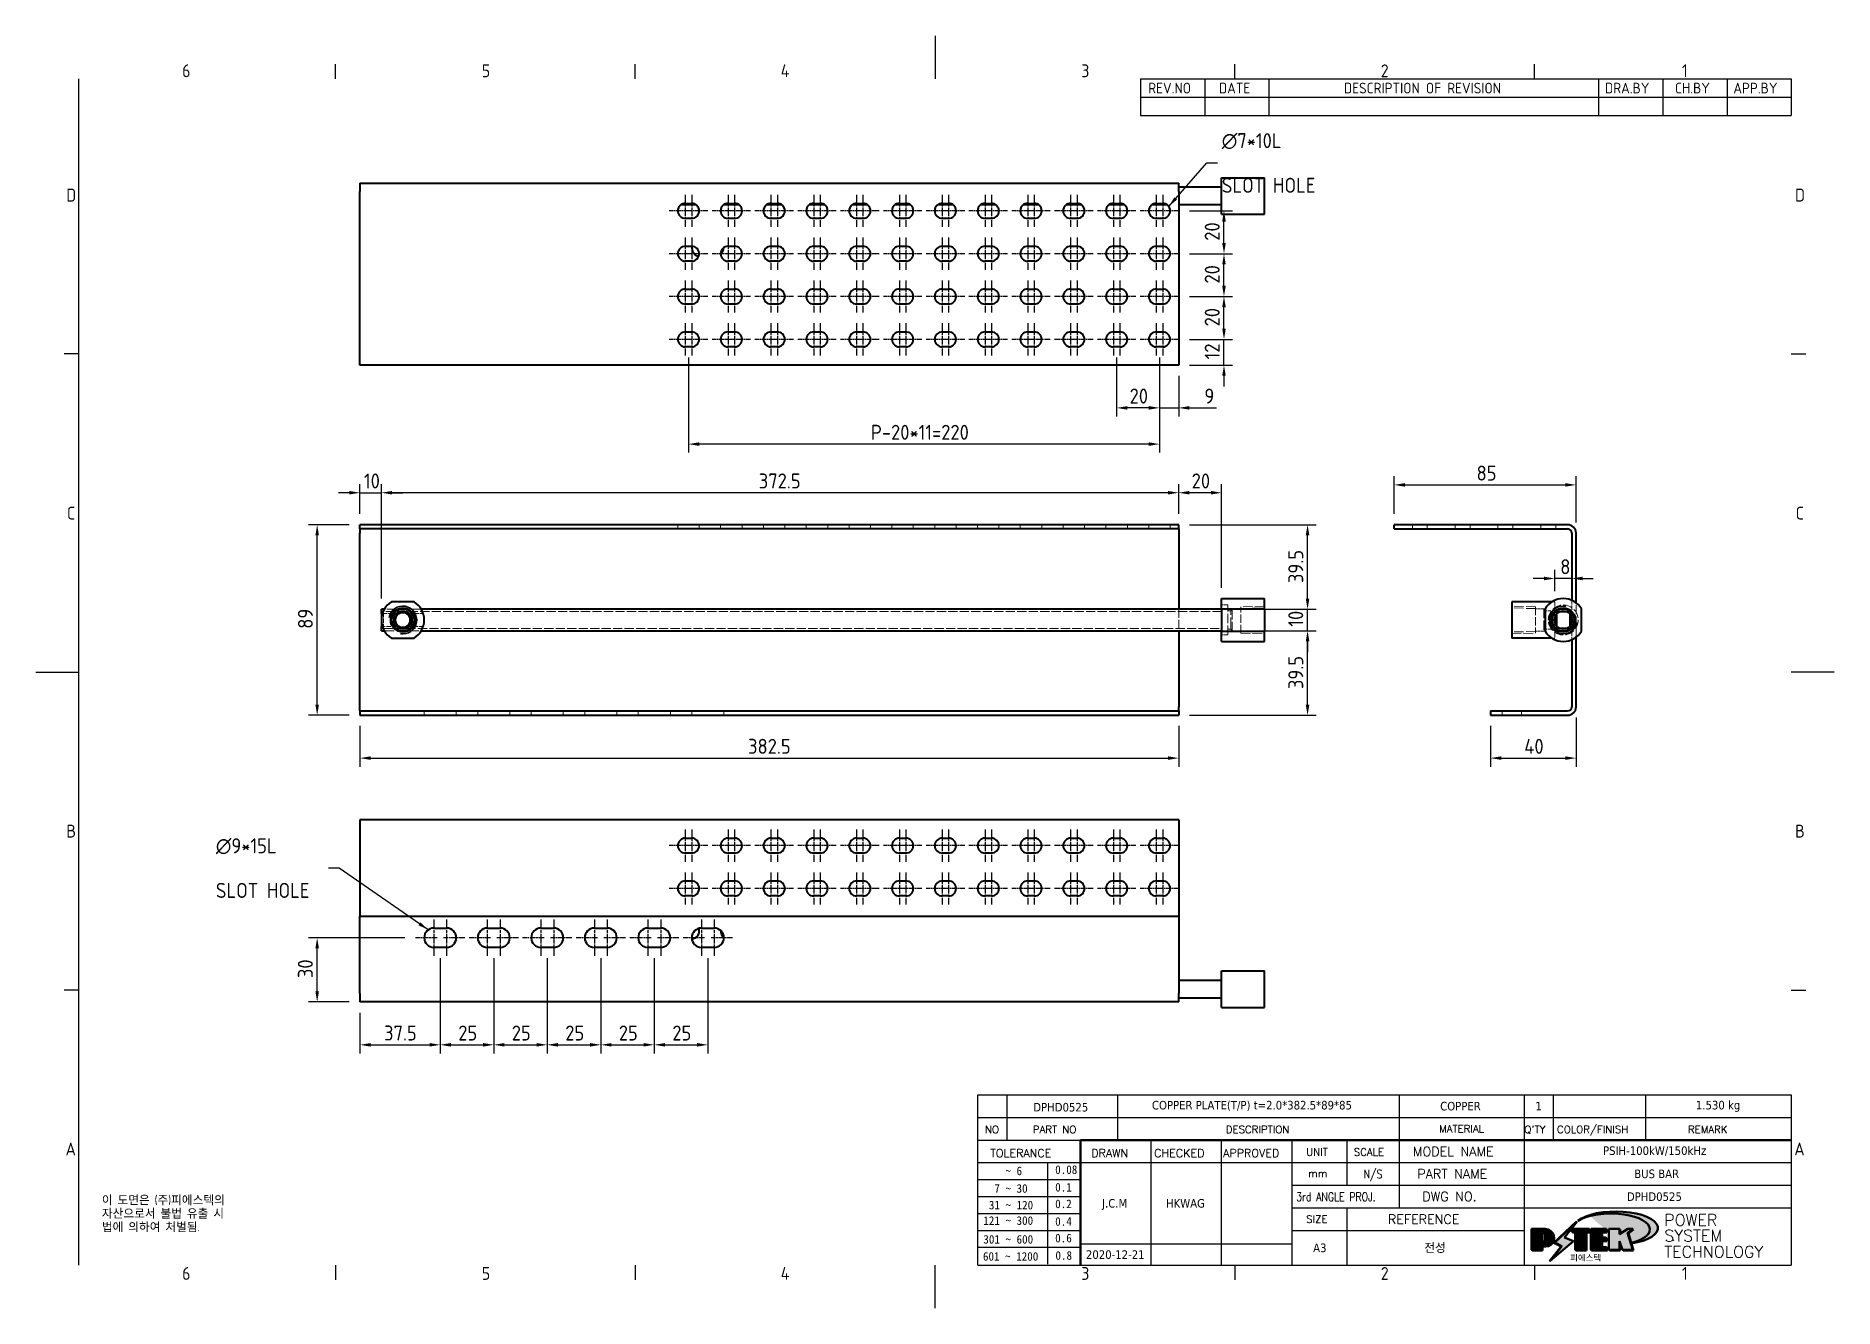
# Model space of a CAD drawing. Header units: millimetres. Extents: x 0 to 840, y 0 to 594.
import ezdxf
from ezdxf.enums import TextEntityAlignment as Align

# ---------------------------------------------------------------- set-up
doc = ezdxf.new("R2010")
doc.units = ezdxf.units.MM
doc.header["$LTSCALE"] = 2
doc.linetypes.add('CHAIN', pattern=[0.3543, 0.2362, -0.0295, 0.0591, -0.0295])
doc.linetypes.add('DASHED', pattern=[0.2067, 0.1654, -0.0413])
doc.layers.get('0').update_dxf_attribs({"color": 3, "lineweight": 25})
for name, color, linetype, lineweight in [('가려진 것(ISO)', 2, 'DASHED', 18), ('가시적인 것(ISO)', 3, 'Continuous', 40), ('가시적인 좁은 것(ISO)', 3, 'Continuous', 35), ('경계(ISO)', 7, 'Continuous', 25), ('기호(ISO)', 5, 'Continuous', 25), ('제목(ISO)', 5, 'Continuous', 50), ('중심 표식(ISO)', 1, 'Continuous', 25), ('치수(ISO)', 2, 'Continuous', 25), ('해치(ISO)', 7, 'Continuous', 18)]:
    doc.layers.add(name, color=color, linetype=linetype, lineweight=lineweight)
doc.styles.add('HAN_291', font='')
doc.styles.add('HAN_370', font='', dxfattribs={"width": 2})
doc.styles.add('ISO ProportionalPSTEK', font='isocp.shx')
doc.styles.add('RC_284', font='ROMANC.shx')
doc.styles.add('RC_287', font='ROMANC.shx')
doc.styles.add('RC_292', font='ROMANC.shx')
doc.styles.add('ROMANT_294', font='romant.shx')
doc.styles.add('문자 텍스트_PSTEK_POSCO', font='isocp.shx')
doc.styles.add('치수 텍스트_PSTEK_POSCO', font='isocp.shx')
doc.styles.add('텍스트 스타일198', font='tahoma.ttf')
doc.styles.add('텍스트 스타일333', font='ROMANC.shx', dxfattribs={"width": 0.8})
doc.styles.get('HAN_291').set_extended_font_data('GulimChe')
doc.styles.get('HAN_370').set_extended_font_data('GulimChe')
doc.dimstyles.new('치수_PSTEK_POSCO', dxfattribs={"dimscale": 2, "dimtxt": 3.5, "dimasz": 2.5, "dimexe": 2, "dimexo": 2.5, "dimgap": 1, "dimtad": 1, "dimrnd": 1e-08, "dimdsep": 46, "dimtxsty": '치수 텍스트_PSTEK_POSCO', "dimcen": 0.09, "dimdle": 10, "dimclrd": 7, "dimclre": 7, "dimclrt": 2, "dimadec": 1, "dimazin": 2, "dimtfac": 1, "dimtmove": 0, "dimatfit": 3, "dimfxl": 0, "dimtolj": 1, "dimlwd": -1, "dimlwe": -1, "dimarcsym": 0})
doc.dimstyles.new('치수_PSTEK_POSCO$7', dxfattribs={"dimscale": 2, "dimtxt": 3.5, "dimasz": 2.5, "dimexe": 2, "dimexo": 2.5, "dimgap": 1, "dimtad": 1, "dimrnd": 1e-08, "dimdsep": 46, "dimtxsty": '치수 텍스트_PSTEK_POSCO', "dimcen": 0.09, "dimdle": 10, "dimclrd": 7, "dimclre": 7, "dimclrt": 2, "dimadec": 1, "dimazin": 2, "dimtfac": 1, "dimtmove": 0, "dimatfit": 3, "dimfxl": 0, "dimtolj": 1, "dimlwd": -1, "dimlwe": -1, "dimarcsym": 0})

msp = doc.modelspace()

# ---------------------------------------------------------------- texts
at = {"layer": '기호(ISO)', "color": 2, "char_height": 7, "width": 50.57688, "attachment_point": 4, "line_spacing_factor": 1.78626, "style": '치수 텍스트_PSTEK_POSCO'}
for s, insert in [('{\\fAIGDT|b0|i0;\\H7.0000;n\\fisocp|b0|i0;\\H7.0000;7*10L\\PSLOT HOLE}', (553.97, 534.697)), ('{\\fAIGDT|b0|i0;\\H7.0000;n\\fisocp|b0|i0;\\H7.0000;9*15L\\PSLOT HOLE}', (84.033, 205.426))]:
    msp.add_mtext(s, dxfattribs=dict(at, insert=insert))
at = {"layer": '기호(ISO)', "color": 7, "insert": (30.789, 52.457), "char_height": 4, "width": 102.48028, "attachment_point": 1, "line_spacing_factor": 0.944221, "style": '문자 텍스트_PSTEK_POSCO'}
msp.add_mtext('{이 도면은 (주)피에스텍의\\P자산으로서 불법 유출 시 \\P법에 의하여 처벌됨.}', dxfattribs=at)

# ---------------------------------------------------------------- blocks, each defined once
blk = doc.blocks.new('경계 Default Border')
at = {"layer": '경계(ISO)'}
for p, q in [((70, 287), (70, 290.4)), ((140, 287), (140, 290.4)), ((280, 287), (280, 290.4)), ((350, 287), (350, 290.4)), ((10, 222.75), (6.6, 222.75)), ((410, 222.75), (413.4, 222.75)), ((10, 74.25), (6.6, 74.25)), ((410, 74.25), (413.4, 74.25)), ((70, 10), (70, 6.6)), ((140, 10), (140, 6.6)), ((280, 10), (280, 6.6)), ((350, 10), (350, 6.6))]:
    blk.add_line(p, q, dxfattribs=at)
at = {"layer": '경계(ISO)', "flags": 128}
for points in [[(210, 297), (210, 287)], [(10, 10), (10, 287)], [(0, 148.5), (10, 148.5)], [(420, 148.5), (410, 148.5)], [(210, 0), (210, 10)]]:
    blk.add_lwpolyline(points, dxfattribs=at)
at = {"layer": '경계(ISO)', "color": 2, "char_height": 3, "attachment_point": 7, "style": '문자 텍스트_PSTEK_POSCO'}
for s, insert in [('6', (34.14, 287.37)), ('5', (104.14, 287.37)), ('4', (173.97, 287.4)), ('3', (244.17, 287.37)), ('2', (314.13, 287.37)), ('1', (384.49, 287.4)), ('D', (7.08, 258.35)), ('D', (410.88, 258.35)), ('C', (7.24, 184.1)), ('C', (411.04, 184.1)), ('B', (7.08, 109.85)), ('B', (410.88, 109.85)), ('A', (6.91, 35.62)), ('A', (410.71, 35.62)), ('6', (34.14, 6.57)), ('5', (104.14, 6.57)), ('4', (173.97, 6.6)), ('3', (244.17, 6.57)), ('2', (314.13, 6.57)), ('1', (384.49, 6.6))]:
    blk.add_mtext(s, dxfattribs=dict(at, insert=insert))
blk = doc.blocks.new('제목 블록 PSTEK')
for color, points in [(252, [(317.22, 17.06), (322.03, 21.63), (322.28, 21.94), (317.05, 16.98), (318.75, 16.19), (316, 12.72), (316.34, 13), (318.92, 16.27)]), (5, [(321.62, 17.42), (319.53, 18.25), (322.45, 22.02), (317.22, 17.06), (318.92, 16.27), (316.17, 12.8)]), (1, [(324.48, 19.61), (325.24, 19.61), (325.24, 20.26), (321.23, 20.26), (321.23, 19.61), (321.98, 19.61), (321.98, 15.34), (324.48, 15.34)]), (252, [(321.98, 19.61), (321.4, 19.61), (321.4, 19.46), (321.98, 19.46)]), (252, [(324.66, 19.46), (325.42, 19.46), (325.42, 20.11), (325.24, 20.11), (325.24, 19.61), (324.48, 19.61), (324.48, 15.34), (322.16, 15.34), (322.16, 15.19), (324.66, 15.19)]), (1, [(329.23, 20.26), (325.66, 20.26), (325.66, 15.34), (329.36, 15.34), (329.36, 15.99), (328.11, 15.99), (328.11, 17.56), (329.23, 17.56), (329.23, 18.26), (328.11, 18.26), (328.11, 19.61), (329.23, 19.61)]), (252, [(328.29, 19.46), (329.41, 19.46), (329.41, 20.11), (329.23, 20.11), (329.23, 19.61), (328.11, 19.61), (328.11, 18.26), (328.29, 18.26)]), (252, [(328.29, 17.42), (329.41, 17.42), (329.41, 18.11), (329.23, 18.11), (329.23, 17.56), (328.11, 17.56), (328.11, 15.99), (328.29, 15.99)]), (1, [(332.33, 20.26), (329.86, 20.26), (329.86, 15.34), (332.33, 15.34), (332.33, 17.43), (333.07, 15.34), (335.49, 15.34), (334.25, 19.31), (335.44, 20.26), (334.31, 20.26), (332.33, 19)]), (252, [(332.51, 16.93), (332.33, 17.43), (332.33, 15.34), (330.04, 15.34), (330.04, 15.19), (332.51, 15.19)]), (252, [(332.51, 20.11), (332.33, 20.11), (332.33, 19), (332.51, 19.11)]), (252, [(335.62, 20.11), (335.25, 20.11), (334.25, 19.31), (335.49, 15.34), (333.2, 15.34), (333.25, 15.19), (335.66, 15.19), (334.43, 19.16)]), (252, [(329.54, 15.85), (329.36, 15.85), (329.36, 15.34), (325.83, 15.34), (325.83, 15.19), (329.54, 15.19)])]:
    blk.add_hatch(color=color).paths.add_polyline_path(points)
h = blk.add_hatch(color=1)
edge = h.paths.add_edge_path(flags=0)
edge.add_line((314.22, 19.61), (314.22, 17))
edge.add_line((314.22, 17), (314.35, 17))
edge.add_arc((314.35, 17.65), 0.651, 270, 360)
edge.add_line((315, 17.65), (315, 18.96))
edge.add_arc((314.35, 18.96), 0.651, 0, 90)
edge.add_line((314.35, 19.61), (314.22, 19.61))
edge = h.paths.add_edge_path()
edge.add_arc((314.98, 18.29), 1.97, 270, 450)
edge.add_line((314.98, 20.26), (311.77, 20.26))
edge.add_line((311.77, 20.26), (311.77, 15.34))
edge.add_line((311.77, 15.34), (314.22, 15.34))
edge.add_line((314.22, 15.34), (314.22, 16.32))
edge.add_line((314.22, 16.32), (314.98, 16.32))
h = blk.add_hatch(color=252)
edge = h.paths.add_edge_path()
edge.add_arc((314.98, 18.29), 1.97, 270, 406.8279)
edge.add_arc((315.16, 18.14), 1.97, -90, 53.561, ccw=False)
edge.add_line((315.16, 16.17), (314.4, 16.17))
edge.add_line((314.4, 16.17), (314.4, 15.19))
edge.add_line((314.4, 15.19), (311.94, 15.19))
edge.add_line((311.94, 15.19), (311.94, 15.34))
edge.add_line((311.94, 15.34), (314.22, 15.34))
edge.add_line((314.22, 15.34), (314.22, 16.32))
edge.add_line((314.22, 16.32), (314.98, 16.32))
h = blk.add_hatch(color=252)
edge = h.paths.add_edge_path()
edge.add_line((314.4, 19.46), (314.53, 19.46))
edge.add_arc((314.53, 18.81), 0.651, 60.4189, 90, ccw=False)
edge.add_arc((314.35, 18.96), 0.651, 39.9699, 90)
edge.add_line((314.35, 19.61), (314.22, 19.61))
edge.add_line((314.22, 19.61), (314.22, 17))
edge.add_line((314.22, 17), (314.35, 17))
edge.add_arc((314.35, 17.65), 0.651, 270, 274.6931)
edge.add_line((314.4, 17), (314.4, 19.46))
at = {"layer": '해치(ISO)'}
h = blk.add_hatch(color=140, dxfattribs=at)
edge = h.paths.add_edge_path()
edge.add_ellipse((330.37, 20.16), major_axis=(9.1, 0), ratio=0.40699, start_angle=301.3098, end_angle=507.7437)
edge.add_ellipse((331.53, 20.46), major_axis=(-9.82, 0), ratio=0.39426, start_angle=111.5121, end_angle=334.4703, ccw=False)
edge.add_line((335.14, 16.86), (335.1, 16.99))
at = {"color": 180}
for p, q in [((182.48, 11.79), (182.48, 51.57)), ((182.48, 51.57), (372.48, 51.57)), ((189.27, 51.57), (189.27, 41.01)), ((215.22, 41.01), (215.22, 51.57)), ((280.88, 51.57), (280.88, 41.01)), ((310.09, 51.57), (310.09, 41.01)), ((316.9, 51.57), (316.9, 41.01)), ((338.46, 51.57), (338.46, 41.01)), ((372.48, 51.57), (372.48, 11.79)), ((182.48, 46.29), (372.48, 46.29)), ((182.48, 41.01), (206.45, 41.01)), ((222.94, 11.79), (222.94, 41.01)), ((239.43, 11.79), (239.43, 41.01)), ((255.92, 11.79), (255.92, 41.01)), ((268.69, 41.01), (268.69, 30.45)), ((280.88, 41.01), (280.88, 25.17)), ((310.09, 41.01), (310.09, 11.79)), ((182.48, 35.73), (206.45, 35.73)), ((198.86, 12.03), (198.86, 35.73)), ((206.45, 35.73), (372.48, 35.73)), ((182.48, 31.78), (206.45, 31.78)), ((255.92, 30.45), (372.48, 30.45)), ((182.48, 27.83), (206.45, 27.83)), ((182.48, 23.88), (206.45, 23.88)), ((255.92, 25.17), (372.48, 25.17)), ((268.69, 25.17), (268.69, 11.79)), ((182.48, 19.93), (206.45, 19.93)), ((255.92, 19.89), (310.09, 19.89)), ((182.48, 15.98), (206.45, 15.98)), ((206.45, 16.74), (255.92, 16.74)), ((182.48, 11.79), (372.48, 11.79))]:
    blk.add_line(p, q, dxfattribs=at)
at = {"color": 7, "lineweight": 50}
for p, q in [((206.45, 11.79), (206.45, 41.01)), ((206.45, 41.01), (372.48, 41.01))]:
    blk.add_line(p, q, dxfattribs=at)
at = {"color": 7}
for p, q in [((322.28, 21.94), (317.05, 16.98)), ((322.45, 22.02), (317.22, 17.06)), ((317.22, 17.06), (322.03, 21.63)), ((319.53, 18.25), (322.45, 22.02)), ((322.03, 21.63), (322.28, 21.94)), ((314.98, 20.26), (311.77, 20.26)), ((311.77, 20.26), (311.77, 15.34)), ((314.98, 20.26), (311.77, 20.26)), ((311.77, 20.26), (311.77, 15.34)), ((314.22, 17), (314.22, 19.61)), ((314.22, 19.61), (314.35, 19.61)), ((314.35, 19.61), (314.22, 19.61)), ((314.22, 19.61), (314.22, 17)), ((314.22, 17), (314.22, 19.61)), ((314.22, 19.61), (314.35, 19.61)), ((314.35, 17), (314.22, 17)), ((314.22, 17), (314.35, 17)), ((314.35, 17), (314.22, 17)), ((314.4, 19.46), (314.53, 19.46)), ((314.4, 17), (314.4, 19.46)), ((315, 18.96), (315, 17.65)), ((315, 18.96), (315, 17.65)), ((316.17, 12.8), (321.62, 17.42)), ((317.05, 16.98), (318.75, 16.19)), ((318.92, 16.27), (317.22, 17.06)), ((317.22, 17.06), (318.92, 16.27)), ((321.62, 17.42), (319.53, 18.25)), ((325.24, 20.26), (321.23, 20.26)), ((321.23, 20.26), (321.23, 19.61)), ((325.24, 20.26), (321.23, 20.26)), ((321.23, 20.26), (321.23, 19.61)), ((321.23, 19.61), (321.98, 19.61)), ((321.23, 19.61), (321.98, 19.61)), ((321.4, 19.61), (321.4, 19.46)), ((321.98, 19.61), (321.4, 19.61)), ((321.4, 19.46), (321.98, 19.46)), ((321.98, 19.61), (321.98, 15.34)), ((321.98, 19.46), (321.98, 19.61)), ((321.98, 19.61), (321.98, 15.34)), ((324.48, 19.61), (325.24, 19.61)), ((324.48, 15.34), (324.48, 19.61)), ((325.24, 19.61), (324.48, 19.61)), ((324.48, 19.61), (324.48, 15.34)), ((324.48, 19.61), (325.24, 19.61)), ((324.48, 15.34), (324.48, 19.61)), ((324.66, 19.46), (325.42, 19.46)), ((324.66, 15.19), (324.66, 19.46)), ((325.24, 19.61), (325.24, 20.26)), ((325.24, 19.61), (325.24, 20.26)), ((325.42, 20.11), (325.24, 20.11)), ((325.24, 20.11), (325.24, 19.61)), ((325.42, 19.46), (325.42, 20.11)), ((329.23, 20.26), (325.66, 20.26)), ((325.66, 20.26), (325.66, 15.34)), ((325.66, 20.26), (325.66, 15.34)), ((329.23, 20.26), (325.66, 20.26)), ((328.11, 18.26), (328.11, 19.61)), ((328.11, 19.61), (329.23, 19.61)), ((329.23, 19.61), (328.11, 19.61)), ((328.11, 19.61), (328.11, 18.26)), ((328.11, 18.26), (328.11, 19.61)), ((328.11, 19.61), (329.23, 19.61)), ((329.23, 18.26), (328.11, 18.26)), ((328.11, 18.26), (328.29, 18.26)), ((329.23, 18.26), (328.11, 18.26)), ((328.11, 17.56), (329.23, 17.56)), ((328.11, 15.99), (328.11, 17.56)), ((329.23, 17.56), (328.11, 17.56)), ((328.11, 17.56), (328.11, 15.99)), ((328.11, 17.56), (329.23, 17.56)), ((328.11, 15.99), (328.11, 17.56)), ((328.29, 18.26), (328.29, 19.46)), ((328.29, 19.46), (329.41, 19.46)), ((328.29, 15.99), (328.29, 17.42)), ((328.29, 17.42), (329.41, 17.42)), ((329.23, 19.61), (329.23, 20.26)), ((329.23, 19.61), (329.23, 20.26)), ((329.41, 20.11), (329.23, 20.11)), ((329.23, 20.11), (329.23, 19.61)), ((329.23, 17.56), (329.23, 18.26)), ((329.23, 17.56), (329.23, 18.26)), ((329.41, 18.11), (329.23, 18.11)), ((329.23, 18.11), (329.23, 17.56)), ((329.41, 19.46), (329.41, 20.11)), ((329.41, 17.42), (329.41, 18.11)), ((332.33, 20.26), (329.86, 20.26)), ((329.86, 20.26), (329.86, 15.34)), ((329.86, 20.26), (329.86, 15.34)), ((332.33, 20.26), (329.86, 20.26)), ((334.31, 20.26), (332.33, 19)), ((332.33, 19), (332.33, 20.26)), ((334.31, 20.26), (332.33, 19)), ((332.33, 19), (332.33, 20.26)), ((332.51, 20.11), (332.33, 20.11)), ((332.33, 20.11), (332.33, 19)), ((332.33, 19), (332.51, 19.11)), ((332.33, 17.43), (333.07, 15.34)), ((332.33, 15.34), (332.33, 17.43)), ((332.51, 16.93), (332.33, 17.43)), ((332.33, 17.43), (332.33, 15.34)), ((332.33, 17.43), (333.07, 15.34)), ((332.33, 15.34), (332.33, 17.43)), ((332.51, 19.11), (332.51, 20.11)), ((332.51, 15.19), (332.51, 16.93)), ((334.25, 19.31), (335.44, 20.26)), ((334.25, 19.31), (335.44, 20.26)), ((335.25, 20.11), (334.25, 19.31)), ((335.49, 15.34), (334.25, 19.31)), ((334.25, 19.31), (335.49, 15.34)), ((335.49, 15.34), (334.25, 19.31)), ((335.44, 20.26), (334.31, 20.26)), ((335.44, 20.26), (334.31, 20.26)), ((334.43, 19.16), (335.62, 20.11)), ((335.66, 15.19), (334.43, 19.16)), ((335.62, 20.11), (335.25, 20.11)), ((345.04, 17.5), (344.99, 17.69)), ((311.77, 15.34), (314.22, 15.34)), ((311.77, 15.34), (314.22, 15.34)), ((314.22, 15.34), (311.94, 15.34)), ((311.94, 15.34), (311.94, 15.19)), ((311.94, 15.19), (314.4, 15.19)), ((314.22, 16.32), (314.98, 16.32)), ((314.22, 15.34), (314.22, 16.32)), ((314.98, 16.32), (314.22, 16.32)), ((314.22, 16.32), (314.22, 15.34)), ((314.22, 16.32), (314.98, 16.32)), ((314.22, 15.34), (314.22, 16.32)), ((314.4, 16.17), (315.16, 16.17)), ((314.4, 15.19), (314.4, 16.17)), ((318.75, 16.19), (316, 12.72)), ((316, 12.72), (316.34, 13)), ((318.92, 16.27), (316.17, 12.8)), ((316.34, 13), (318.92, 16.27)), ((321.98, 15.34), (324.48, 15.34)), ((321.98, 15.34), (324.48, 15.34)), ((324.48, 15.34), (322.16, 15.34)), ((322.16, 15.34), (322.16, 15.19)), ((322.16, 15.19), (324.66, 15.19)), ((325.66, 15.34), (329.36, 15.34)), ((325.66, 15.34), (329.36, 15.34)), ((329.36, 15.34), (325.83, 15.34)), ((325.83, 15.34), (325.83, 15.19)), ((325.83, 15.19), (329.54, 15.19)), ((329.36, 15.99), (328.11, 15.99)), ((328.11, 15.99), (328.29, 15.99)), ((329.36, 15.99), (328.11, 15.99)), ((329.36, 15.34), (329.36, 15.99)), ((329.36, 15.34), (329.36, 15.99)), ((329.54, 15.85), (329.36, 15.85)), ((329.36, 15.85), (329.36, 15.34)), ((329.54, 15.19), (329.54, 15.85)), ((329.86, 15.34), (332.33, 15.34)), ((329.86, 15.34), (332.33, 15.34)), ((332.33, 15.34), (330.04, 15.34)), ((330.04, 15.34), (330.04, 15.19)), ((330.04, 15.19), (332.51, 15.19)), ((333.07, 15.34), (335.49, 15.34)), ((333.07, 15.34), (335.49, 15.34)), ((335.49, 15.34), (333.2, 15.34)), ((333.2, 15.34), (333.25, 15.19)), ((333.25, 15.19), (335.66, 15.19))]:
    blk.add_line(p, q, dxfattribs=at)
at = {"color": 5}
for p, q in [((322.45, 22.02), (317.22, 17.06)), ((319.53, 18.25), (322.45, 22.02)), ((316.17, 12.8), (321.62, 17.42)), ((317.22, 17.06), (318.92, 16.27)), ((321.62, 17.42), (319.53, 18.25)), ((318.92, 16.27), (316.17, 12.8))]:
    blk.add_line(p, q, dxfattribs=at)
at = {"color": 1}
for p, q in [((314.98, 20.26), (311.77, 20.26)), ((311.77, 20.26), (311.77, 15.34)), ((314.22, 17), (314.22, 19.61)), ((314.22, 19.61), (314.35, 19.61)), ((314.35, 17), (314.22, 17)), ((315, 18.96), (315, 17.65)), ((325.24, 20.26), (321.23, 20.26)), ((321.23, 20.26), (321.23, 19.61)), ((321.23, 19.61), (321.98, 19.61)), ((321.98, 19.61), (321.98, 15.34)), ((324.48, 19.61), (325.24, 19.61)), ((324.48, 15.34), (324.48, 19.61)), ((325.24, 19.61), (325.24, 20.26)), ((329.23, 20.26), (325.66, 20.26)), ((325.66, 20.26), (325.66, 15.34)), ((328.11, 18.26), (328.11, 19.61)), ((328.11, 19.61), (329.23, 19.61)), ((329.23, 18.26), (328.11, 18.26)), ((328.11, 17.56), (329.23, 17.56)), ((328.11, 15.99), (328.11, 17.56)), ((329.23, 19.61), (329.23, 20.26)), ((329.23, 17.56), (329.23, 18.26)), ((332.33, 20.26), (329.86, 20.26)), ((329.86, 20.26), (329.86, 15.34)), ((334.31, 20.26), (332.33, 19)), ((332.33, 19), (332.33, 20.26)), ((332.33, 17.43), (333.07, 15.34)), ((332.33, 15.34), (332.33, 17.43)), ((334.25, 19.31), (335.44, 20.26)), ((335.49, 15.34), (334.25, 19.31)), ((335.44, 20.26), (334.31, 20.26)), ((311.77, 15.34), (314.22, 15.34)), ((314.22, 16.32), (314.98, 16.32)), ((314.22, 15.34), (314.22, 16.32)), ((321.98, 15.34), (324.48, 15.34)), ((325.66, 15.34), (329.36, 15.34)), ((329.36, 15.99), (328.11, 15.99)), ((329.36, 15.34), (329.36, 15.99)), ((329.86, 15.34), (332.33, 15.34)), ((333.07, 15.34), (335.49, 15.34))]:
    blk.add_line(p, q, dxfattribs=at)
at = {"color": 7}
for centre, radius, start, end in [((314.35, 18.96), 0.651, 0, 90), ((314.35, 18.96), 0.651, 39.9699, 90), ((314.35, 18.96), 0.651, 0, 90), ((314.35, 17.65), 0.651, 270, 0), ((314.35, 17.65), 0.651, 270, 0), ((314.35, 17.65), 0.651, 270, 274.6931), ((314.53, 18.81), 0.651, 60.4189, 90), ((314.98, 18.29), 1.97, 270, 90), ((314.98, 18.29), 1.97, 270, 90), ((314.98, 18.29), 1.97, 270, 46.8279), ((315.16, 18.14), 1.97, 270, 53.561)]:
    blk.add_arc(centre, radius, start, end, dxfattribs=at)
at = {"color": 1}
for centre, radius, start, end in [((314.35, 18.96), 0.651, 0, 90), ((314.35, 17.65), 0.651, 270, 0), ((314.98, 18.29), 1.97, 270, 90)]:
    blk.add_arc(centre, radius, start, end, dxfattribs=at)
at = {"layer": '제목(ISO)', "lineweight": 18}
blk.add_line((182.48, 35.73), (182.48, 11.79), dxfattribs=at)
at = {"layer": '제목(ISO)'}
for p, q in [((322.28, 21.94), (317.05, 16.98)), ((322.45, 22.02), (317.22, 17.06)), ((317.22, 17.06), (322.03, 21.63)), ((319.53, 18.25), (322.45, 22.02)), ((322.03, 21.63), (322.28, 21.94)), ((314.98, 20.26), (311.77, 20.26)), ((311.77, 20.26), (311.77, 15.34)), ((314.22, 17), (314.22, 19.61)), ((314.22, 19.61), (314.35, 19.61)), ((314.35, 19.61), (314.22, 19.61)), ((314.22, 19.61), (314.22, 17)), ((314.35, 17), (314.22, 17)), ((314.22, 17), (314.35, 17)), ((314.4, 19.46), (314.53, 19.46)), ((314.4, 17), (314.4, 19.46)), ((315, 18.96), (315, 17.65)), ((316.17, 12.8), (321.62, 17.42)), ((317.05, 16.98), (318.75, 16.19)), ((317.22, 17.06), (318.92, 16.27)), ((318.92, 16.27), (317.22, 17.06)), ((321.62, 17.42), (319.53, 18.25)), ((325.24, 20.26), (321.23, 20.26)), ((321.23, 20.26), (321.23, 19.61)), ((321.23, 19.61), (321.98, 19.61)), ((321.98, 19.61), (321.4, 19.61)), ((321.4, 19.61), (321.4, 19.46)), ((321.4, 19.46), (321.98, 19.46)), ((321.98, 19.61), (321.98, 15.34)), ((321.98, 19.46), (321.98, 19.61)), ((324.48, 19.61), (325.24, 19.61)), ((324.48, 15.34), (324.48, 19.61)), ((325.24, 19.61), (324.48, 19.61)), ((324.48, 19.61), (324.48, 15.34)), ((324.66, 19.46), (325.42, 19.46)), ((324.66, 15.19), (324.66, 19.46)), ((325.24, 19.61), (325.24, 20.26)), ((325.42, 20.11), (325.24, 20.11)), ((325.24, 20.11), (325.24, 19.61)), ((325.42, 19.46), (325.42, 20.11)), ((329.23, 20.26), (325.66, 20.26)), ((325.66, 20.26), (325.66, 15.34)), ((328.11, 18.26), (328.11, 19.61)), ((328.11, 19.61), (329.23, 19.61)), ((329.23, 19.61), (328.11, 19.61)), ((328.11, 19.61), (328.11, 18.26)), ((329.23, 18.26), (328.11, 18.26)), ((328.11, 18.26), (328.29, 18.26)), ((328.11, 15.99), (328.11, 17.56)), ((328.11, 17.56), (329.23, 17.56)), ((329.23, 17.56), (328.11, 17.56)), ((328.11, 17.56), (328.11, 15.99)), ((328.29, 19.46), (329.41, 19.46)), ((328.29, 18.26), (328.29, 19.46)), ((328.29, 17.42), (329.41, 17.42)), ((328.29, 15.99), (328.29, 17.42)), ((329.23, 19.61), (329.23, 20.26)), ((329.41, 20.11), (329.23, 20.11)), ((329.23, 20.11), (329.23, 19.61)), ((329.23, 17.56), (329.23, 18.26)), ((329.41, 18.11), (329.23, 18.11)), ((329.23, 18.11), (329.23, 17.56)), ((329.41, 19.46), (329.41, 20.11)), ((329.41, 17.42), (329.41, 18.11)), ((332.33, 20.26), (329.86, 20.26)), ((329.86, 20.26), (329.86, 15.34)), ((334.31, 20.26), (332.33, 19)), ((332.33, 19), (332.33, 20.26)), ((332.51, 20.11), (332.33, 20.11)), ((332.33, 20.11), (332.33, 19)), ((332.33, 19), (332.51, 19.11)), ((332.33, 15.34), (332.33, 17.43)), ((332.33, 17.43), (333.07, 15.34)), ((332.51, 16.93), (332.33, 17.43)), ((332.33, 17.43), (332.33, 15.34)), ((332.51, 19.11), (332.51, 20.11)), ((332.51, 15.19), (332.51, 16.93)), ((334.25, 19.31), (335.44, 20.26)), ((335.25, 20.11), (334.25, 19.31)), ((335.49, 15.34), (334.25, 19.31)), ((334.25, 19.31), (335.49, 15.34)), ((335.44, 20.26), (334.31, 20.26)), ((334.43, 19.16), (335.62, 20.11)), ((335.66, 15.19), (334.43, 19.16)), ((335.62, 20.11), (335.25, 20.11)), ((311.77, 15.34), (314.22, 15.34)), ((314.22, 15.34), (311.94, 15.34)), ((311.94, 15.34), (311.94, 15.19)), ((311.94, 15.19), (314.4, 15.19)), ((314.22, 15.34), (314.22, 16.32)), ((314.22, 16.32), (314.98, 16.32)), ((314.98, 16.32), (314.22, 16.32)), ((314.22, 16.32), (314.22, 15.34)), ((314.4, 15.19), (314.4, 16.17)), ((314.4, 16.17), (315.16, 16.17)), ((318.75, 16.19), (316, 12.72)), ((316, 12.72), (316.34, 13)), ((318.92, 16.27), (316.17, 12.8)), ((316.34, 13), (318.92, 16.27)), ((321.98, 15.34), (324.48, 15.34)), ((324.48, 15.34), (322.16, 15.34)), ((322.16, 15.34), (322.16, 15.19)), ((322.16, 15.19), (324.66, 15.19)), ((325.66, 15.34), (329.36, 15.34)), ((329.36, 15.34), (325.83, 15.34)), ((325.83, 15.34), (325.83, 15.19)), ((325.83, 15.19), (329.54, 15.19)), ((329.36, 15.99), (328.11, 15.99)), ((328.11, 15.99), (328.29, 15.99)), ((329.36, 15.34), (329.36, 15.99)), ((329.54, 15.85), (329.36, 15.85)), ((329.36, 15.85), (329.36, 15.34)), ((329.54, 15.19), (329.54, 15.85)), ((329.86, 15.34), (332.33, 15.34)), ((332.33, 15.34), (330.04, 15.34)), ((330.04, 15.34), (330.04, 15.19)), ((330.04, 15.19), (332.51, 15.19)), ((333.07, 15.34), (335.49, 15.34)), ((335.49, 15.34), (333.2, 15.34)), ((333.2, 15.34), (333.25, 15.19)), ((333.25, 15.19), (335.66, 15.19))]:
    blk.add_line(p, q, dxfattribs=at)
at = {"layer": '제목(ISO)', "color": 4}
blk.add_line((335.14, 16.86), (335.1, 16.99), dxfattribs=at)
at = {"layer": '제목(ISO)'}
for centre, radius, start, end in [((314.35, 18.96), 0.651, 0, 90), ((314.35, 18.96), 0.651, 39.9699, 90), ((314.35, 17.65), 0.651, 270, 0), ((314.35, 17.65), 0.651, 270, 274.6931), ((314.53, 18.81), 0.651, 60.4189, 90), ((314.98, 18.29), 1.97, 46.8279, 90), ((314.98, 18.29), 1.97, 270, 46.8279), ((314.98, 18.29), 1.97, 270, 46.8279), ((315.16, 18.14), 1.97, 270, 53.561)]:
    blk.add_arc(centre, radius, start, end, dxfattribs=at)
at = {"layer": '제목(ISO)', "color": 4}
for centre, major_axis, ratio, start_param, end_param in [((331.53, 20.46), (9.82, 0), 0.39426, 5.087845, 8.9792), ((330.37, 20.16), (9.1, 0), 0.40699, 5.258849, 8.861799)]:
    blk.add_ellipse(centre, major_axis=major_axis, ratio=ratio, start_param=start_param, end_param=end_param, dxfattribs=at)
at = {"color": 2}
for s, height, style, p in [('NO', 1.742, 'RC_284', (184.14, 42.62)), ('PART NO', 1.742, 'RC_284', (195.34, 42.62)), ('DESCRIPTION', 1.7424, 'RC_284', (240.4, 42.62)), ("Q'TY", 1.742, 'RC_284', (310.14, 42.62)), ('COLOR/FINISH', 1.7424, 'RC_284', (317.77, 42.62)), ('REMARK', 1.742, 'RC_284', (348.35, 42.62)), (' TOLERANCE', 1.9, 'RC_287', (184.09, 37.01)), ('DRAWN', 1.9, 'RC_287', (208.98, 37.01)), ('CHECKED', 1.9, 'RC_287', (223.69, 37.01)), ('APPROVED', 1.9, 'RC_287', (239.78, 37.01)), ('UNIT', 1.742, 'RC_284', (259.17, 37.34)), ('SCALE', 1.742, 'RC_284', (270.29, 37.34)), ('MODEL NAME', 2.178, 'RC_292', (284.1, 37.25)), ('    ~ 6', 2, 'HAN_291', (183.77, 32.82)), ('0.08', 2, 'HAN_291', (200.55, 33.1)), ('PART NAME', 2.178, 'RC_292', (285.14, 32.03)), ('  7 ~ 30', 2, 'HAN_291', (183.77, 28.71)), ('0.1', 2, 'HAN_291', (200.55, 28.99)), ('mm', 1.742, 'RC_284', (259.65, 32.35)), (' 31 ~ 120', 2, 'HAN_291', (183.77, 24.83)), ('0.2', 2, 'HAN_291', (200.55, 25.11)), (' DWG NO.', 2.178, 'RC_292', (284.81, 26.75)), ('121 ~ 300', 2, 'HAN_291', (183.77, 21.21)), ('0.4', 2, 'HAN_291', (200.55, 21)), ('SIZE', 1.742, 'RC_284', (259.17, 21.69)), ('REFERENCE', 2.178, 'RC_292', (278.27, 21.43)), ('301 ~ 600', 2, 'HAN_291', (183.77, 16.83)), ('0.6', 2, 'HAN_291', (200.55, 17.12)), ('601 ~ 1200', 2, 'HAN_291', (183.68, 12.85)), ('0.8', 2, 'HAN_291', (200.61, 13.06))]:
    blk.add_text(s, height=height, dxfattribs=dict(at, style=style)).set_placement(p)
at = {"color": 2, "style": 'RC_284'}
blk.add_text('MATERIAL', height=1.742, dxfattribs=at).set_placement((295.48, 43.65), align=Align.MIDDLE_CENTER)
at = {"color": 7, "style": '텍스트 스타일333', "width": 0.8}
blk.add_text('N/S', height=2, dxfattribs=at).set_placement((274.78, 33.09), align=Align.MIDDLE_CENTER)
at = {"color": 2, "style": '텍스트 스타일333', "width": 0.8}
blk.add_text('3rd ANGLE PROJ.', height=2, dxfattribs=at).set_placement((256.84, 26.76))
at = {"color": 7, "style": 'ROMANT_294'}
for s, p in [('POWER', (342.83, 20.97)), ('SYSTEM', (342.83, 17.33)), ('TECHNOLOGY', (342.83, 13.57))]:
    blk.add_text(s, height=2.7, dxfattribs=at).set_placement(p)
at = {"color": 7, "insert": (320.85, 14.21), "char_height": 1.4, "attachment_point": 1, "line_spacing_factor": 0.332, "style": 'HAN_370'}
blk.add_mtext('\\fHY견고딕|b0|i0;\\H1.4000;피에스텍', dxfattribs=at)
at = {"layer": '제목(ISO)', "color": 7, "style": '텍스트 스타일198'}
for tag, p in [('설명_001', (223.15, 48.15)), ('질량\\P3;_001', (350.21, 48.16)), ('부품_번호_001', (195.43, 47.68)), ('재질_001', (290.47, 47.93)), ("3._Q'TY_001", (312.71, 47.92)), ('1._MODEL_NAME_001', (328.51, 37.54)), ('제목_001', (335.81, 32.12)), ('설계자_001', (211.5, 25.23)), ('점검자_001', (226.43, 25.23)), ('부품_번호_001', (334.09, 26.81)), ('시트_크기_001', (260.81, 14.84)), ('프로젝트_001', (286.76, 14.86)), ('작성_날짜_001', (207.73, 13.27))]:
    blk.add_attdef(tag, p, '', height=2, dxfattribs=at)
for tag, p in [('4._COLOR', (327.68, 48.93)), ('엔지니어링_승인자', (247.67, 26.23)), ('점검_날짜', (231.18, 14.27)), ('엔지니어링_승인_날짜', (247.67, 14.27))]:
    blk.add_attdef(tag, text='', height=2, dxfattribs=at).set_placement(p, align=Align.MIDDLE_CENTER)
blk = doc.blocks.new('리비전 내역')
at = {"layer": '기호(ISO)'}
for p, q in [((258, 287), (410, 287)), ((258, 287), (258, 282.72)), ((273, 287), (273, 282.72)), ((288, 287), (288, 282.72)), ((365, 287), (365, 282.72)), ((380, 287), (380, 282.72)), ((395, 287), (395, 282.72)), ((410, 287), (410, 282.72)), ((258, 282.72), (410, 282.72)), ((258, 282.72), (258, 278.44)), ((273, 282.72), (273, 278.44)), ((288, 282.72), (288, 278.44)), ((365, 282.72), (365, 278.44)), ((380, 282.72), (380, 278.44)), ((395, 282.72), (395, 278.44)), ((410, 282.72), (410, 278.44)), ((258, 278.44), (410, 278.44))]:
    blk.add_line(p, q, dxfattribs=at)
at = {"layer": '기호(ISO)', "color": 2, "char_height": 2.5, "attachment_point": 7, "style": 'ISO ProportionalPSTEK'}
for s, insert in [('REV.NO', (259.79, 283.58)), ('DATE', (276.31, 283.58)), ('DESCRIPTION OF REVISION', (305.51, 283.58)), ('DRA.BY', (366.48, 283.58)), ('CH.BY', (382.86, 283.58)), ('APP.BY', (396.48, 283.58))]:
    blk.add_mtext(s, dxfattribs=dict(at, insert=insert))
blk = doc.blocks.new('*D22')
at = {"layer": 'Defpoints', "color": 0}
for p in [(188.86, 168.41), (151.36, 142.91), (188.86, 122.91)]:
    blk.add_point(p, dxfattribs=at)
at = {"layer": '치수(ISO)', "color": 7}
for p, q in [((188.86, 163.41), (188.86, 118.91)), ((151.36, 137.91), (151.36, 118.91)), ((156.36, 122.91), (183.86, 122.91))]:
    blk.add_line(p, q, dxfattribs=at)
for points in [[(156.36, 123.74), (156.36, 122.08), (151.36, 122.91)], [(183.86, 123.74), (183.86, 122.08), (188.86, 122.91)]]:
    blk.add_solid(points, dxfattribs=at)
at = {"layer": '치수(ISO)', "color": 2, "insert": (162.62, 128.41), "char_height": 7, "attachment_point": 4, "style": '치수 텍스트_PSTEK_POSCO'}
blk.add_mtext('\\A1;37.5', dxfattribs=at)
blk = doc.blocks.new('*D23')
at = {"layer": 'Defpoints', "color": 0}
for p in [(188.86, 168.41), (213.86, 168.41), (213.86, 122.91)]:
    blk.add_point(p, dxfattribs=at)
at = {"layer": '치수(ISO)', "color": 7}
for p, q in [((188.86, 163.41), (188.86, 118.91)), ((213.86, 163.41), (213.86, 118.91)), ((193.86, 122.91), (208.86, 122.91))]:
    blk.add_line(p, q, dxfattribs=at)
for points in [[(193.86, 123.74), (193.86, 122.08), (188.86, 122.91)], [(208.86, 123.74), (208.86, 122.08), (213.86, 122.91)]]:
    blk.add_solid(points, dxfattribs=at)
at = {"layer": '치수(ISO)', "color": 2, "insert": (197.28, 128.41), "char_height": 7, "attachment_point": 4, "style": '치수 텍스트_PSTEK_POSCO'}
blk.add_mtext('\\A1;25', dxfattribs=at)
blk = doc.blocks.new('*D24')
at = {"layer": 'Defpoints', "color": 0}
for p in [(213.86, 168.41), (238.86, 168.41), (238.86, 122.91)]:
    blk.add_point(p, dxfattribs=at)
at = {"layer": '치수(ISO)', "color": 7}
for p, q in [((213.86, 163.41), (213.86, 118.91)), ((238.86, 163.41), (238.86, 118.91)), ((218.86, 122.91), (233.86, 122.91))]:
    blk.add_line(p, q, dxfattribs=at)
for points in [[(218.86, 123.74), (218.86, 122.08), (213.86, 122.91)], [(233.86, 123.74), (233.86, 122.08), (238.86, 122.91)]]:
    blk.add_solid(points, dxfattribs=at)
at = {"layer": '치수(ISO)', "color": 2, "insert": (222.28, 128.41), "char_height": 7, "attachment_point": 4, "style": '치수 텍스트_PSTEK_POSCO'}
blk.add_mtext('\\A1;25', dxfattribs=at)
blk = doc.blocks.new('*D25')
at = {"layer": 'Defpoints', "color": 0}
for p in [(238.86, 168.41), (263.86, 168.41), (263.86, 122.91)]:
    blk.add_point(p, dxfattribs=at)
at = {"layer": '치수(ISO)', "color": 7}
for p, q in [((238.86, 163.41), (238.86, 118.91)), ((263.86, 163.41), (263.86, 118.91)), ((243.86, 122.91), (258.86, 122.91))]:
    blk.add_line(p, q, dxfattribs=at)
for points in [[(243.86, 123.74), (243.86, 122.08), (238.86, 122.91)], [(258.86, 123.74), (258.86, 122.08), (263.86, 122.91)]]:
    blk.add_solid(points, dxfattribs=at)
at = {"layer": '치수(ISO)', "color": 2, "insert": (247.28, 128.41), "char_height": 7, "attachment_point": 4, "style": '치수 텍스트_PSTEK_POSCO'}
blk.add_mtext('\\A1;25', dxfattribs=at)
blk = doc.blocks.new('*D26')
at = {"layer": 'Defpoints', "color": 0}
for p in [(263.86, 168.41), (288.86, 168.41), (288.86, 122.91)]:
    blk.add_point(p, dxfattribs=at)
at = {"layer": '치수(ISO)', "color": 7}
for p, q in [((263.86, 163.41), (263.86, 118.91)), ((288.86, 163.41), (288.86, 118.91)), ((268.86, 122.91), (283.86, 122.91))]:
    blk.add_line(p, q, dxfattribs=at)
for points in [[(268.86, 123.74), (268.86, 122.08), (263.86, 122.91)], [(283.86, 123.74), (283.86, 122.08), (288.86, 122.91)]]:
    blk.add_solid(points, dxfattribs=at)
at = {"layer": '치수(ISO)', "color": 2, "insert": (272.28, 128.41), "char_height": 7, "attachment_point": 4, "style": '치수 텍스트_PSTEK_POSCO'}
blk.add_mtext('\\A1;25', dxfattribs=at)
blk = doc.blocks.new('*D27')
at = {"layer": 'Defpoints', "color": 0}
for p in [(288.86, 168.41), (313.86, 168.41), (313.86, 122.91)]:
    blk.add_point(p, dxfattribs=at)
at = {"layer": '치수(ISO)', "color": 7}
for p, q in [((288.86, 163.41), (288.86, 118.91)), ((313.86, 163.41), (313.86, 118.91)), ((293.86, 122.91), (308.86, 122.91))]:
    blk.add_line(p, q, dxfattribs=at)
for points in [[(293.86, 123.74), (293.86, 122.08), (288.86, 122.91)], [(308.86, 123.74), (308.86, 122.08), (313.86, 122.91)]]:
    blk.add_solid(points, dxfattribs=at)
at = {"layer": '치수(ISO)', "color": 2, "insert": (297.28, 128.41), "char_height": 7, "attachment_point": 4, "style": '치수 텍스트_PSTEK_POSCO'}
blk.add_mtext('\\A1;25', dxfattribs=at)
blk = doc.blocks.new('*D28')
at = {"layer": 'Defpoints', "color": 0}
for p in [(131.36, 172.91), (177.36, 172.91), (151.36, 142.91)]:
    blk.add_point(p, dxfattribs=at)
at = {"layer": '치수(ISO)', "color": 7}
for p, q in [((172.36, 172.91), (127.36, 172.91)), ((131.36, 147.91), (131.36, 167.91)), ((146.36, 142.91), (127.36, 142.91))]:
    blk.add_line(p, q, dxfattribs=at)
for points in [[(130.53, 167.91), (132.2, 167.91), (131.36, 172.91)], [(130.53, 147.91), (132.2, 147.91), (131.36, 142.91)]]:
    blk.add_solid(points, dxfattribs=at)
at = {"layer": '치수(ISO)', "color": 2, "insert": (125.86, 154.06), "char_height": 7, "attachment_point": 4, "rotation": 90, "style": '치수 텍스트_PSTEK_POSCO'}
blk.add_mtext('\\A1;30', dxfattribs=at)
blk = doc.blocks.new('*D29')
at = {"layer": 'Defpoints', "color": 0}
for p in [(524.86, 448.84), (533.86, 440.34), (524.86, 420.34)]:
    blk.add_point(p, dxfattribs=at)
at = {"layer": '치수(ISO)', "color": 7}
for p, q in [((524.86, 443.84), (524.86, 416.34)), ((533.86, 435.34), (533.86, 416.34)), ((519.86, 420.34), (514.86, 420.34)), ((524.86, 420.34), (533.86, 420.34)), ((538.86, 420.34), (551.43, 420.34))]:
    blk.add_line(p, q, dxfattribs=at)
for points in [[(519.86, 421.17), (519.86, 419.5), (524.86, 420.34)], [(538.86, 421.17), (538.86, 419.5), (533.86, 420.34)]]:
    blk.add_solid(points, dxfattribs=at)
at = {"layer": '치수(ISO)', "color": 2, "insert": (545.86, 425.84), "char_height": 7, "attachment_point": 4, "style": '치수 텍스트_PSTEK_POSCO'}
blk.add_mtext('\\A1;9', dxfattribs=at)
blk = doc.blocks.new('*D30')
at = {"layer": 'Defpoints', "color": 0}
for p in [(504.86, 448.84), (524.86, 448.84), (504.86, 420.34)]:
    blk.add_point(p, dxfattribs=at)
at = {"layer": '치수(ISO)', "color": 7}
for p, q in [((504.86, 443.84), (504.86, 416.34)), ((524.86, 443.84), (524.86, 416.34)), ((519.86, 420.34), (509.86, 420.34))]:
    blk.add_line(p, q, dxfattribs=at)
for points in [[(509.86, 421.17), (509.86, 419.5), (504.86, 420.34)], [(519.86, 421.17), (519.86, 419.5), (524.86, 420.34)]]:
    blk.add_solid(points, dxfattribs=at)
at = {"layer": '치수(ISO)', "color": 2, "insert": (510.92, 425.84), "char_height": 7, "attachment_point": 4, "style": '치수 텍스트_PSTEK_POSCO'}
blk.add_mtext('\\A1;20', dxfattribs=at)
blk = doc.blocks.new('*D31')
at = {"layer": 'Defpoints', "color": 0}
for p in [(304.86, 448.84), (524.86, 448.84), (304.86, 403.43)]:
    blk.add_point(p, dxfattribs=at)
at = {"layer": '치수(ISO)', "color": 7}
for p, q in [((304.86, 443.84), (304.86, 399.43)), ((524.86, 443.84), (524.86, 399.43)), ((519.86, 403.43), (309.86, 403.43))]:
    blk.add_line(p, q, dxfattribs=at)
for points in [[(309.86, 404.27), (309.86, 402.6), (304.86, 403.43)], [(519.86, 404.27), (519.86, 402.6), (524.86, 403.43)]]:
    blk.add_solid(points, dxfattribs=at)
at = {"layer": '치수(ISO)', "color": 2, "insert": (390.01, 408.93), "char_height": 7, "attachment_point": 4, "style": '치수 텍스트_PSTEK_POSCO'}
blk.add_mtext('\\A1;P-20*11=220', dxfattribs=at)
blk = doc.blocks.new('*D32')
at = {"layer": 'Defpoints', "color": 0}
for p in [(151.36, 276.79), (533.86, 276.79), (533.86, 256.79)]:
    blk.add_point(p, dxfattribs=at)
at = {"layer": '치수(ISO)', "color": 7}
for p, q in [((151.36, 271.79), (151.36, 252.79)), ((533.86, 271.79), (533.86, 252.79)), ((156.36, 256.79), (528.86, 256.79))]:
    blk.add_line(p, q, dxfattribs=at)
for points in [[(156.36, 257.62), (156.36, 255.96), (151.36, 256.79)], [(528.86, 257.62), (528.86, 255.96), (533.86, 256.79)]]:
    blk.add_solid(points, dxfattribs=at)
at = {"layer": '치수(ISO)', "color": 2, "insert": (332.67, 262.29), "char_height": 7, "attachment_point": 4, "style": '치수 텍스트_PSTEK_POSCO'}
blk.add_mtext('\\A1;382.5', dxfattribs=at)
blk = doc.blocks.new('*D33')
at = {"layer": 'Defpoints', "color": 0}
for p in [(131.36, 365.79), (151.36, 365.79), (151.36, 276.79)]:
    blk.add_point(p, dxfattribs=at)
at = {"layer": '치수(ISO)', "color": 7}
for p, q in [((146.36, 365.79), (127.36, 365.79)), ((131.36, 281.79), (131.36, 360.79)), ((146.36, 276.79), (127.36, 276.79))]:
    blk.add_line(p, q, dxfattribs=at)
for points in [[(130.53, 360.79), (132.2, 360.79), (131.36, 365.79)], [(130.53, 281.79), (132.2, 281.79), (131.36, 276.79)]]:
    blk.add_solid(points, dxfattribs=at)
at = {"layer": '치수(ISO)', "color": 2, "insert": (125.86, 317.19), "char_height": 7, "attachment_point": 4, "rotation": 90, "style": '치수 텍스트_PSTEK_POSCO'}
blk.add_mtext('\\A1;89', dxfattribs=at)
blk = doc.blocks.new('*D34')
at = {"layer": 'Defpoints', "color": 0}
for p in [(533.86, 452.34), (555, 452.34), (533.86, 440.34)]:
    blk.add_point(p, dxfattribs=at)
at = {"layer": '치수(ISO)', "color": 7}
for p, q in [((555, 457.34), (555, 462.34)), ((538.86, 452.34), (559, 452.34)), ((555, 440.34), (555, 452.34)), ((538.86, 440.34), (559, 440.34)), ((555, 435.34), (555, 430.34))]:
    blk.add_line(p, q, dxfattribs=at)
for points in [[(554.17, 457.34), (555.83, 457.34), (555, 452.34)], [(554.17, 435.34), (555.83, 435.34), (555, 440.34)]]:
    blk.add_solid(points, dxfattribs=at)
at = {"layer": '치수(ISO)', "color": 2, "insert": (549.5, 442.98), "char_height": 7, "attachment_point": 4, "rotation": 90, "style": '치수 텍스트_PSTEK_POSCO'}
blk.add_mtext('\\A1;12', dxfattribs=at)
blk = doc.blocks.new('*D35')
at = {"layer": 'Defpoints', "color": 0}
for p in [(533.86, 472.34), (555, 472.34), (533.86, 452.34)]:
    blk.add_point(p, dxfattribs=at)
at = {"layer": '치수(ISO)', "color": 7}
for p, q in [((538.86, 472.34), (559, 472.34)), ((555, 457.34), (555, 467.34)), ((538.86, 452.34), (559, 452.34))]:
    blk.add_line(p, q, dxfattribs=at)
for points in [[(554.17, 467.34), (555.83, 467.34), (555, 472.34)], [(554.17, 457.34), (555.83, 457.34), (555, 452.34)]]:
    blk.add_solid(points, dxfattribs=at)
at = {"layer": '치수(ISO)', "color": 2, "insert": (549.5, 458.39), "char_height": 7, "attachment_point": 4, "rotation": 90, "style": '치수 텍스트_PSTEK_POSCO'}
blk.add_mtext('\\A1;20', dxfattribs=at)
blk = doc.blocks.new('*D36')
at = {"layer": 'Defpoints', "color": 0}
for p in [(533.86, 492.34), (555, 492.34), (533.86, 472.34)]:
    blk.add_point(p, dxfattribs=at)
at = {"layer": '치수(ISO)', "color": 7}
for p, q in [((538.86, 492.34), (559, 492.34)), ((555, 477.34), (555, 487.34)), ((538.86, 472.34), (559, 472.34))]:
    blk.add_line(p, q, dxfattribs=at)
for points in [[(554.17, 487.34), (555.83, 487.34), (555, 492.34)], [(554.17, 477.34), (555.83, 477.34), (555, 472.34)]]:
    blk.add_solid(points, dxfattribs=at)
at = {"layer": '치수(ISO)', "color": 2, "insert": (549.5, 478.39), "char_height": 7, "attachment_point": 4, "rotation": 90, "style": '치수 텍스트_PSTEK_POSCO'}
blk.add_mtext('\\A1;20', dxfattribs=at)
blk = doc.blocks.new('*D37')
at = {"layer": 'Defpoints', "color": 0}
for p in [(533.86, 512.34), (555, 512.34), (533.86, 492.34)]:
    blk.add_point(p, dxfattribs=at)
at = {"layer": '치수(ISO)', "color": 7}
for p, q in [((538.86, 512.34), (559, 512.34)), ((555, 497.34), (555, 507.34)), ((538.86, 492.34), (559, 492.34))]:
    blk.add_line(p, q, dxfattribs=at)
for points in [[(554.17, 507.34), (555.83, 507.34), (555, 512.34)], [(554.17, 497.34), (555.83, 497.34), (555, 492.34)]]:
    blk.add_solid(points, dxfattribs=at)
at = {"layer": '치수(ISO)', "color": 2, "insert": (549.5, 498.39), "char_height": 7, "attachment_point": 4, "rotation": 90, "style": '치수 텍스트_PSTEK_POSCO'}
blk.add_mtext('\\A1;20', dxfattribs=at)
blk = doc.blocks.new('*D38')
at = {"layer": 'Defpoints', "color": 0}
for p in [(719.5, 384.37), (634.5, 365.79), (719.5, 361.79)]:
    blk.add_point(p, dxfattribs=at)
at = {"layer": '치수(ISO)', "color": 7}
for p, q in [((634.5, 370.79), (634.5, 388.37)), ((719.5, 366.79), (719.5, 388.37)), ((639.5, 384.37), (714.5, 384.37))]:
    blk.add_line(p, q, dxfattribs=at)
for points in [[(639.5, 385.2), (639.5, 383.54), (634.5, 384.37)], [(714.5, 385.2), (714.5, 383.54), (719.5, 384.37)]]:
    blk.add_solid(points, dxfattribs=at)
at = {"layer": '치수(ISO)', "color": 2, "insert": (673, 389.87), "char_height": 7, "attachment_point": 4, "style": '치수 텍스트_PSTEK_POSCO'}
blk.add_mtext('\\A1;85', dxfattribs=at)
blk = doc.blocks.new('*D39')
at = {"layer": 'Defpoints', "color": 0}
for p in [(719.5, 280.79), (679.5, 276.79), (719.5, 256.79)]:
    blk.add_point(p, dxfattribs=at)
at = {"layer": '치수(ISO)', "color": 7}
for p, q in [((679.5, 271.79), (679.5, 252.79)), ((719.5, 275.79), (719.5, 252.79)), ((684.5, 256.79), (714.5, 256.79))]:
    blk.add_line(p, q, dxfattribs=at)
for points in [[(684.5, 257.62), (684.5, 255.96), (679.5, 256.79)], [(714.5, 257.62), (714.5, 255.96), (719.5, 256.79)]]:
    blk.add_solid(points, dxfattribs=at)
at = {"layer": '치수(ISO)', "color": 2, "insert": (695.3, 262.29), "char_height": 7, "attachment_point": 4, "style": '치수 텍스트_PSTEK_POSCO'}
blk.add_mtext('\\A1;40', dxfattribs=at)
blk = doc.blocks.new('*D40')
at = {"layer": 'Defpoints', "color": 0}
for p in [(161.36, 380.71), (151.36, 365.79), (161.36, 326.29)]:
    blk.add_point(p, dxfattribs=at)
at = {"layer": '치수(ISO)', "color": 7}
for p, q in [((146.36, 380.71), (141.36, 380.71)), ((151.36, 370.79), (151.36, 384.71)), ((151.36, 380.71), (161.36, 380.71)), ((161.36, 331.29), (161.36, 384.71)), ((166.36, 380.71), (171.36, 380.71))]:
    blk.add_line(p, q, dxfattribs=at)
for points in [[(146.36, 381.55), (146.36, 379.88), (151.36, 380.71)], [(166.36, 381.55), (166.36, 379.88), (161.36, 380.71)]]:
    blk.add_solid(points, dxfattribs=at)
at = {"layer": '치수(ISO)', "color": 2, "insert": (153.21, 386.21), "char_height": 7, "attachment_point": 4, "style": '치수 텍스트_PSTEK_POSCO'}
blk.add_mtext('\\A1;10', dxfattribs=at)
blk = doc.blocks.new('*D41')
at = {"layer": 'Defpoints', "color": 0}
for p in [(161.36, 380.71), (533.86, 365.79), (161.36, 326.29)]:
    blk.add_point(p, dxfattribs=at)
at = {"layer": '치수(ISO)', "color": 7}
for p, q in [((161.36, 331.29), (161.36, 384.71)), ((528.86, 380.71), (166.36, 380.71)), ((533.86, 370.79), (533.86, 384.71))]:
    blk.add_line(p, q, dxfattribs=at)
for points in [[(166.36, 381.55), (166.36, 379.88), (161.36, 380.71)], [(528.86, 381.55), (528.86, 379.88), (533.86, 380.71)]]:
    blk.add_solid(points, dxfattribs=at)
at = {"layer": '치수(ISO)', "color": 2, "insert": (337.67, 386.21), "char_height": 7, "attachment_point": 4, "style": '치수 텍스트_PSTEK_POSCO'}
blk.add_mtext('\\A1;372.5', dxfattribs=at)
blk = doc.blocks.new('*D42')
at = {"layer": 'Defpoints', "color": 0}
for p in [(553.86, 316.29), (594.04, 316.29), (533.86, 276.79)]:
    blk.add_point(p, dxfattribs=at)
at = {"layer": '치수(ISO)', "color": 7}
for p, q in [((558.86, 316.29), (598.04, 316.29)), ((594.04, 281.79), (594.04, 311.29)), ((538.86, 276.79), (598.04, 276.79))]:
    blk.add_line(p, q, dxfattribs=at)
for points in [[(593.2, 311.29), (594.87, 311.29), (594.04, 316.29)], [(593.2, 281.79), (594.87, 281.79), (594.04, 276.79)]]:
    blk.add_solid(points, dxfattribs=at)
at = {"layer": '치수(ISO)', "color": 2, "insert": (588.54, 289.03), "char_height": 7, "attachment_point": 4, "rotation": 90, "style": '치수 텍스트_PSTEK_POSCO'}
blk.add_mtext('\\A1;39.5', dxfattribs=at)
blk = doc.blocks.new('*D43')
at = {"layer": 'Defpoints', "color": 0}
for p in [(553.86, 326.29), (594.04, 326.29), (553.86, 316.29)]:
    blk.add_point(p, dxfattribs=at)
at = {"layer": '치수(ISO)', "color": 7}
for p, q in [((594.04, 331.29), (594.04, 336.29)), ((558.86, 326.29), (598.04, 326.29)), ((594.04, 316.29), (594.04, 326.29)), ((558.86, 316.29), (598.04, 316.29)), ((594.04, 311.29), (594.04, 306.29))]:
    blk.add_line(p, q, dxfattribs=at)
for points in [[(593.2, 331.29), (594.87, 331.29), (594.04, 326.29)], [(593.2, 311.29), (594.87, 311.29), (594.04, 316.29)]]:
    blk.add_solid(points, dxfattribs=at)
at = {"layer": '치수(ISO)', "color": 2, "insert": (588.54, 318.14), "char_height": 7, "attachment_point": 4, "rotation": 90, "style": '치수 텍스트_PSTEK_POSCO'}
blk.add_mtext('\\A1;10', dxfattribs=at)
blk = doc.blocks.new('*D44')
at = {"layer": 'Defpoints', "color": 0}
for p in [(533.86, 365.79), (594.04, 365.79), (553.86, 326.29)]:
    blk.add_point(p, dxfattribs=at)
at = {"layer": '치수(ISO)', "color": 7}
for p, q in [((538.86, 365.79), (598.04, 365.79)), ((594.04, 331.29), (594.04, 360.79)), ((558.86, 326.29), (598.04, 326.29))]:
    blk.add_line(p, q, dxfattribs=at)
for points in [[(593.2, 360.79), (594.87, 360.79), (594.04, 365.79)], [(593.2, 331.29), (594.87, 331.29), (594.04, 326.29)]]:
    blk.add_solid(points, dxfattribs=at)
at = {"layer": '치수(ISO)', "color": 2, "insert": (588.54, 338.53), "char_height": 7, "attachment_point": 4, "rotation": 90, "style": '치수 텍스트_PSTEK_POSCO'}
blk.add_mtext('\\A1;39.5', dxfattribs=at)
blk = doc.blocks.new('*D45')
at = {"layer": 'Defpoints', "color": 0}
for p in [(709.5, 340.67), (717.5, 340.67), (709.5, 329.79)]:
    blk.add_point(p, dxfattribs=at)
at = {"layer": '치수(ISO)', "color": 7}
for p, q in [((709.5, 334.79), (709.5, 344.67)), ((704.5, 340.67), (699.5, 340.67)), ((717.5, 340.67), (709.5, 340.67)), ((722.5, 340.67), (727.5, 340.67))]:
    blk.add_line(p, q, dxfattribs=at)
for points in [[(704.5, 341.51), (704.5, 339.84), (709.5, 340.67)], [(722.5, 341.51), (722.5, 339.84), (717.5, 340.67)]]:
    blk.add_solid(points, dxfattribs=at)
at = {"layer": '치수(ISO)', "color": 2, "insert": (712.1, 346.17), "char_height": 7, "attachment_point": 4, "style": '치수 텍스트_PSTEK_POSCO'}
blk.add_mtext('\\A1;8', dxfattribs=at)
blk = doc.blocks.new('*D46')
at = {"layer": 'Defpoints', "color": 0}
for p in [(533.86, 380.71), (533.86, 365.79), (553.86, 331.29)]:
    blk.add_point(p, dxfattribs=at)
at = {"layer": '치수(ISO)', "color": 7}
for p, q in [((533.86, 370.79), (533.86, 384.71)), ((548.86, 380.71), (538.86, 380.71)), ((553.86, 336.29), (553.86, 384.71))]:
    blk.add_line(p, q, dxfattribs=at)
for points in [[(538.86, 381.55), (538.86, 379.88), (533.86, 380.71)], [(548.86, 381.55), (548.86, 379.88), (553.86, 380.71)]]:
    blk.add_solid(points, dxfattribs=at)
at = {"layer": '치수(ISO)', "color": 2, "insert": (539.92, 386.21), "char_height": 7, "attachment_point": 4, "style": '치수 텍스트_PSTEK_POSCO'}
blk.add_mtext('\\A1;20', dxfattribs=at)

# ---------------------------------------------------------------- dimensions: what is measured, and where the dimension line sits
at = {"layer": '치수(ISO)', "color": 7}
for base, p1, p2, angle, override, picture, middle in [((555, 512.336), (533.864, 492.336), (533.864, 512.336), 90, {"dimdec": 2, "dimtp": 0, "dimtm": 0, "dimtdec": 2, "dimtofl": 0, "dimatfit": 1}, '*D37', (555, 502.336)), ((555, 492.336), (533.864, 472.336), (533.864, 492.336), 90, {"dimdec": 2, "dimtp": 0, "dimtm": 0, "dimtdec": 2, "dimtofl": 0, "dimatfit": 1}, '*D36', (555, 482.336)), ((555, 472.336), (533.864, 452.336), (533.864, 472.336), 90, {"dimdec": 2, "dimtp": 0, "dimtm": 0, "dimtdec": 2, "dimtofl": 0, "dimatfit": 1}, '*D35', (555, 462.336)), ((555, 452.336), (533.864, 440.336), (533.864, 452.336), 90, {"dimdec": 2, "dimtp": 0, "dimtm": 0, "dimtdec": 2, "dimtofl": 1, "dimatfit": 1}, '*D34', (555, 446.336)), ((504.864, 420.336), (524.864, 448.836), (504.864, 448.836), 180, {"dimdec": 2, "dimtp": 0, "dimtm": 0, "dimtdec": 2, "dimtofl": 0, "dimatfit": 1}, '*D30', (514.864, 420.336)), ((524.864, 420.336), (533.864, 440.336), (524.864, 448.836), 180, {"dimdec": 2, "dimtp": 0, "dimtm": 0, "dimtdec": 2, "dimtofl": 1, "dimatfit": 1}, '*D29', (547.648, 420.336)), ((161.364, 380.712), (151.364, 365.789), (161.364, 326.289), 180, {"dimdec": 2, "dimtp": 0, "dimtm": 0, "dimtdec": 2, "dimtofl": 1, "dimatfit": 1}, '*D40', (156.364, 380.712)), ((161.364, 380.712), (533.864, 365.789), (161.364, 326.289), 180, {"dimdec": 2, "dimtp": 0, "dimtm": 0, "dimtdec": 2, "dimtofl": 0, "dimatfit": 1}, '*D41', (347.614, 380.712)), ((533.864, 380.712), (553.864, 331.289), (533.864, 365.789), 180, {"dimdec": 2, "dimtp": 0, "dimtm": 0, "dimtdec": 2, "dimtofl": 0, "dimatfit": 1}, '*D46', (543.864, 380.712)), ((131.364, 365.789), (151.364, 276.789), (151.364, 365.789), 270, {"dimdec": 2, "dimtp": 0, "dimtm": 0, "dimtdec": 2, "dimtofl": 0, "dimatfit": 1}, '*D33', (131.364, 321.289)), ((594.037, 365.789), (553.864, 326.289), (533.864, 365.789), 90, {"dimdec": 2, "dimtp": 0, "dimtm": 0, "dimtdec": 2, "dimtofl": 0, "dimatfit": 1}, '*D44', (594.037, 346.039)), ((709.499, 340.674), (717.499, 340.674), (709.499, 329.789), 180, {"dimdec": 2, "dimse1": 1, "dimtp": 0, "dimtm": 0, "dimtdec": 2, "dimtofl": 1, "dimatfit": 1}, '*D45', (713.499, 340.674)), ((594.037, 326.289), (553.864, 316.289), (553.864, 326.289), 270, {"dimdec": 2, "dimtp": 0, "dimtm": 0, "dimtdec": 2, "dimtofl": 1, "dimatfit": 1}, '*D43', (594.037, 321.289)), ((594.037, 316.289), (533.864, 276.789), (553.864, 316.289), 270, {"dimdec": 2, "dimtp": 0, "dimtm": 0, "dimtdec": 2, "dimtofl": 0, "dimatfit": 1}, '*D42', (594.037, 296.539)), ((533.864, 256.789), (151.364, 276.789), (533.864, 276.789), 180, {"dimdec": 2, "dimtp": 0, "dimtm": 0, "dimtdec": 2, "dimtofl": 0, "dimatfit": 1}, '*D32', (342.614, 256.789)), ((131.364, 172.911), (151.364, 142.911), (177.364, 172.911), 90, {"dimdec": 2, "dimtp": 0, "dimtm": 0, "dimtdec": 2, "dimtofl": 0, "dimatfit": 1}, '*D28', (131.364, 157.911)), ((188.864, 122.911), (151.364, 142.911), (188.864, 168.411), 180, {"dimdec": 2, "dimtp": 0, "dimtm": 0, "dimtdec": 2, "dimtofl": 0, "dimatfit": 1}, '*D22', (170.114, 122.911)), ((213.864, 122.911), (188.864, 168.411), (213.864, 168.411), 180, {"dimdec": 2, "dimtp": 0, "dimtm": 0, "dimtdec": 2, "dimtofl": 0, "dimatfit": 1}, '*D23', (201.364, 122.911)), ((238.864, 122.911), (213.864, 168.411), (238.864, 168.411), 180, {"dimdec": 2, "dimtp": 0, "dimtm": 0, "dimtdec": 2, "dimtofl": 0, "dimatfit": 1}, '*D24', (226.364, 122.911)), ((263.864, 122.911), (238.864, 168.411), (263.864, 168.411), 180, {"dimdec": 2, "dimtp": 0, "dimtm": 0, "dimtdec": 2, "dimtofl": 0, "dimatfit": 1}, '*D25', (251.364, 122.911)), ((288.864, 122.911), (263.864, 168.411), (288.864, 168.411), 180, {"dimdec": 2, "dimtp": 0, "dimtm": 0, "dimtdec": 2, "dimtofl": 0, "dimatfit": 1}, '*D26', (276.364, 122.911)), ((313.864, 122.911), (288.864, 168.411), (313.864, 168.411), 180, {"dimdec": 2, "dimtp": 0, "dimtm": 0, "dimtdec": 2, "dimtofl": 0, "dimatfit": 1}, '*D27', (301.364, 122.911))]:
    dim = msp.add_linear_dim(base=base, p1=p1, p2=p2, angle=angle, dimstyle='치수_PSTEK_POSCO', override=override, dxfattribs=at)
    dim.commit()
    dim.dimension.update_dxf_attribs({"geometry": picture, "text_midpoint": middle, "dimtype": 160})
dim = msp.add_linear_dim(base=(304.864, 403.432), p1=(524.864, 448.836), p2=(304.864, 448.836), angle=180, text='P-20*11=<>', dimstyle='치수_PSTEK_POSCO', override={"dimdec": 2, "dimtp": 0, "dimtm": 0, "dimtdec": 2, "dimtofl": 0, "dimatfit": 1}, dxfattribs=at)
dim.commit()
dim.dimension.update_dxf_attribs({"geometry": '*D31', "text_midpoint": (414.864, 403.432), "dimtype": 160})
for base, p1, p2, picture, middle in [((719.499, 384.37), (634.499, 365.789), (719.499, 361.789), '*D38', (676.999, 384.37)), ((719.499, 256.789), (679.499, 276.789), (719.499, 280.789), '*D39', (699.499, 256.789))]:
    dim = msp.add_linear_dim(base=base, p1=p1, p2=p2, dimstyle='치수_PSTEK_POSCO', override={"dimdec": 2, "dimtp": 0, "dimtm": 0, "dimtdec": 2, "dimtofl": 0, "dimatfit": 1}, dxfattribs=at)
    dim.commit()
    dim.dimension.update_dxf_attribs({"geometry": picture, "text_midpoint": middle, "dimtype": 160})

# ---------------------------------------------------------------- linework, layer by layer
at = {"layer": '가려진 것(ISO)', "ltscale": 1.904597}
for p, q in [((299.864, 365.789), (299.864, 363.789)), ((309.864, 365.789), (309.864, 363.789)), ((319.864, 365.789), (319.864, 363.789)), ((329.864, 365.789), (329.864, 363.789)), ((339.864, 365.789), (339.864, 363.789)), ((349.864, 365.789), (349.864, 363.789)), ((359.864, 365.789), (359.864, 363.789)), ((369.864, 365.789), (369.864, 363.789)), ((379.864, 365.789), (379.864, 363.789)), ((389.864, 365.789), (389.864, 363.789)), ((399.864, 365.789), (399.864, 363.789)), ((409.864, 365.789), (409.864, 363.789)), ((419.864, 365.789), (419.864, 363.789)), ((429.864, 365.789), (429.864, 363.789)), ((439.864, 365.789), (439.864, 363.789)), ((449.864, 365.789), (449.864, 363.789)), ((459.864, 365.789), (459.864, 363.789)), ((469.864, 365.789), (469.864, 363.789)), ((479.864, 365.789), (479.864, 363.789)), ((489.864, 365.789), (489.864, 363.789)), ((499.864, 365.789), (499.864, 363.789)), ((509.864, 365.789), (509.864, 363.789)), ((519.864, 365.789), (519.864, 363.789)), ((529.864, 365.789), (529.864, 363.789)), ((642.999, 365.789), (642.999, 363.789)), ((649.999, 365.789), (649.999, 363.789)), ((662.999, 365.789), (662.999, 363.789)), ((669.999, 365.789), (669.999, 363.789)), ((682.999, 365.789), (682.999, 363.789)), ((689.999, 365.789), (689.999, 363.789)), ((702.999, 365.789), (702.999, 363.789)), ((709.999, 365.789), (709.999, 363.789)), ((181.364, 276.789), (181.364, 278.789)), ((196.364, 276.789), (196.364, 278.789)), ((206.364, 276.789), (206.364, 278.789)), ((221.364, 276.789), (221.364, 278.789)), ((231.364, 276.789), (231.364, 278.789)), ((246.364, 276.789), (246.364, 278.789)), ((256.364, 276.789), (256.364, 278.789)), ((271.364, 276.789), (271.364, 278.789)), ((281.364, 276.789), (281.364, 278.789)), ((296.364, 276.789), (296.364, 278.789)), ((306.364, 276.789), (306.364, 278.789)), ((321.364, 276.789), (321.364, 278.789)), ((684.999, 276.789), (684.999, 278.789)), ((693.999, 276.789), (693.999, 278.789))]:
    msp.add_line(p, q, dxfattribs=at)
at = {"layer": '가려진 것(ISO)', "ltscale": 2.856945}
for p, q in [((553.864, 328.289), (556.864, 328.289)), ((553.864, 314.289), (556.864, 314.289))]:
    msp.add_line(p, q, dxfattribs=at)
at = {"layer": '가려진 것(ISO)', "ltscale": 13.298953}
for p, q in [((556.864, 314.289), (556.864, 328.289)), ((558.864, 316.039), (558.864, 326.539)), ((704.499, 326.539), (704.499, 316.039))]:
    msp.add_line(p, q, dxfattribs=at)
at = {"layer": '가려진 것(ISO)', "ltscale": 13.310801}
for p, q in [((573.864, 327.784), (562.864, 327.44)), ((700.499, 327.44), (689.499, 327.784)), ((562.864, 326.584), (573.864, 326.927)), ((700.499, 326.584), (689.499, 326.927)), ((562.864, 315.995), (573.864, 315.651)), ((562.864, 315.138), (573.864, 314.795)), ((700.499, 315.995), (689.499, 315.651)), ((689.499, 314.795), (700.499, 315.138))]:
    msp.add_line(p, q, dxfattribs=at)
at = {"layer": '가려진 것(ISO)', "ltscale": 1.207313}
for p, q in [((709.499, 329.789), (708.231, 329.789)), ((709.499, 312.789), (708.231, 312.789))]:
    msp.add_line(p, q, dxfattribs=at)
at = {"layer": '가려진 것(ISO)', "ltscale": 6.773883}
for p, q in [((709.499, 329.789), (709.499, 324.289)), ((709.499, 318.289), (709.499, 312.789))]:
    msp.add_line(p, q, dxfattribs=at)
at = {"layer": '가려진 것(ISO)', "ltscale": 5.871272}
for p, q in [((717.499, 330.454), (717.499, 324.289)), ((717.499, 318.289), (717.499, 312.124))]:
    msp.add_line(p, q, dxfattribs=at)
at = {"layer": '가려진 것(ISO)', "ltscale": 12.901145}
msp.add_line((719.499, 313.289), (719.499, 329.289), dxfattribs=at)
at = {"layer": '가려진 것(ISO)', "ltscale": 6.217776}
for p, q in [((161.825, 324.289), (168.354, 324.289)), ((174.375, 324.289), (180.904, 324.289)), ((168.354, 318.289), (161.825, 318.289)), ((180.904, 318.289), (174.375, 318.289))]:
    msp.add_line(p, q, dxfattribs=at)
at = {"layer": '가려진 것(ISO)', "ltscale": 12.97294}
for p, q in [((553.864, 325.289), (162.364, 325.289)), ((162.364, 317.289), (553.864, 317.289))]:
    msp.add_line(p, q, dxfattribs=at)
at = {"layer": '가려진 것(ISO)', "ltscale": 1.495845}
for p, q in [((162.364, 325.289), (162.364, 324.289)), ((162.364, 318.289), (162.364, 317.289))]:
    msp.add_line(p, q, dxfattribs=at)
at = {"layer": '가려진 것(ISO)', "ltscale": 5.71399}
msp.add_line((162.364, 324.289), (162.364, 318.289), dxfattribs=at)
at = {"layer": '가려진 것(ISO)', "ltscale": 13.965899}
for p, q in [((180.025, 326.289), (162.704, 326.289)), ((162.704, 316.289), (180.025, 316.289))]:
    msp.add_line(p, q, dxfattribs=at)
at = {"layer": '가려진 것(ISO)', "ltscale": 12.094824}
msp.add_line((533.864, 326.289), (533.864, 316.289), dxfattribs=at)
at = {"layer": '가려진 것(ISO)', "ltscale": 1.332368}
for p, q in [((556.864, 325.539), (558.264, 325.539)), ((556.864, 317.039), (558.264, 317.039))]:
    msp.add_line(p, q, dxfattribs=at)
at = {"layer": '가려진 것(ISO)', "ltscale": 1.110941}
for p, q in [((558.264, 325.539), (558.864, 326.539)), ((705.1, 325.539), (704.499, 326.539)), ((558.264, 317.039), (558.864, 316.039)), ((705.1, 317.039), (704.499, 316.039))]:
    msp.add_line(p, q, dxfattribs=at)
at = {"layer": '가려진 것(ISO)', "ltscale": 16.148729}
for p, q in [((558.264, 317.039), (558.264, 325.539)), ((705.1, 325.539), (705.1, 317.039))]:
    msp.add_line(p, q, dxfattribs=at)
at = {"layer": '가려진 것(ISO)', "ltscale": 3.809293}
for p, q in [((558.864, 326.539), (562.864, 326.539)), ((704.499, 326.539), (700.499, 326.539)), ((715.499, 326.289), (711.499, 326.289)), ((558.864, 316.039), (562.864, 316.039)), ((704.499, 316.039), (700.499, 316.039)), ((715.499, 316.289), (711.499, 316.289))]:
    msp.add_line(p, q, dxfattribs=at)
at = {"layer": '가려진 것(ISO)', "ltscale": 11.685823}
for p, q in [((562.864, 315.138), (562.864, 327.44)), ((700.499, 327.44), (700.499, 315.138))]:
    msp.add_line(p, q, dxfattribs=at)
at = {"layer": '가려진 것(ISO)', "ltscale": 4.189413}
for p, q in [((709.499, 325.539), (705.1, 325.539)), ((709.499, 317.039), (705.1, 317.039))]:
    msp.add_line(p, q, dxfattribs=at)
at = {"layer": '가려진 것(ISO)', "ltscale": 1.489239}
for p, q in [((709.499, 322.725), (709.499, 324.289)), ((709.499, 318.289), (709.499, 319.853)), ((717.499, 322.725), (717.499, 324.289)), ((717.499, 318.289), (717.499, 319.853))]:
    msp.add_line(p, q, dxfattribs=at)
at = {"layer": '가려진 것(ISO)', "ltscale": 1.019357}
for p, q in [((710.633, 324.789), (709.563, 324.789)), ((710.633, 317.789), (709.563, 317.789))]:
    msp.add_line(p, q, dxfattribs=at)
at = {"layer": '가려진 것(ISO)', "ltscale": 0.536891}
for p, q in [((711.499, 325.289), (712.063, 325.289)), ((714.935, 325.289), (715.499, 325.289)), ((712.063, 317.289), (711.499, 317.289)), ((715.499, 317.289), (714.935, 317.289))]:
    msp.add_line(p, q, dxfattribs=at)
at = {"layer": '가려진 것(ISO)', "ltscale": 13.298953}
msp.add_circle((713.499, 321.289), 7, dxfattribs=at)
at = {"layer": '가려진 것(ISO)', "ltscale": 2.991791}
for centre, start, end in [((711.499, 324.289), 90, 180), ((715.499, 324.289), 0, 90), ((711.499, 318.289), 180, 270), ((715.499, 318.289), 270, 0)]:
    msp.add_arc(centre, 2, start, end, dxfattribs=at)
at = {"layer": '가려진 것(ISO)', "ltscale": 1.48589}
for centre, start, end in [((711.499, 324.289), 90, 179.401071), ((715.499, 324.289), 0.598929, 90), ((711.499, 318.289), 180.598929, 270), ((715.499, 318.289), 270, 359.401071)]:
    msp.add_arc(centre, 1, start, end, dxfattribs=at)
at = {"layer": '가시적인 것(ISO)'}
for p, q in [((151.364, 525.336), (533.864, 525.336)), ((151.364, 525.336), (151.364, 521.336)), ((151.364, 440.336), (151.364, 521.336)), ((533.864, 521.336), (533.864, 525.336)), ((553.864, 523.336), (533.864, 523.336)), ((533.864, 521.336), (533.864, 440.336)), ((553.864, 527.836), (573.864, 527.836)), ((553.864, 510.836), (553.864, 527.836)), ((573.864, 510.836), (573.864, 527.836)), ((301.562, 515.336), (308.167, 515.336)), ((303.364, 515.836), (306.364, 515.836)), ((321.562, 515.336), (328.167, 515.336)), ((323.364, 515.836), (326.364, 515.836)), ((341.562, 515.336), (348.167, 515.336)), ((343.364, 515.836), (346.364, 515.836)), ((361.562, 515.336), (368.167, 515.336)), ((363.364, 515.836), (366.364, 515.836)), ((381.562, 515.336), (388.167, 515.336)), ((383.364, 515.836), (386.364, 515.836)), ((401.562, 515.336), (408.167, 515.336)), ((403.364, 515.836), (406.364, 515.836)), ((421.562, 515.336), (428.167, 515.336)), ((423.364, 515.836), (426.364, 515.836)), ((441.562, 515.336), (448.167, 515.336)), ((443.364, 515.836), (446.364, 515.836)), ((461.562, 515.336), (468.167, 515.336)), ((463.364, 515.836), (466.364, 515.836)), ((481.562, 515.336), (488.167, 515.336)), ((483.364, 515.836), (486.364, 515.836)), ((501.562, 515.336), (508.167, 515.336)), ((503.364, 515.836), (506.364, 515.836)), ((521.562, 515.336), (528.167, 515.336)), ((523.364, 515.836), (526.364, 515.836)), ((533.864, 515.336), (553.864, 515.336)), ((306.364, 508.836), (303.364, 508.836)), ((326.364, 508.836), (323.364, 508.836)), ((346.364, 508.836), (343.364, 508.836)), ((366.364, 508.836), (363.364, 508.836)), ((386.364, 508.836), (383.364, 508.836)), ((406.364, 508.836), (403.364, 508.836)), ((426.364, 508.836), (423.364, 508.836)), ((446.364, 508.836), (443.364, 508.836)), ((466.364, 508.836), (463.364, 508.836)), ((486.364, 508.836), (483.364, 508.836)), ((506.364, 508.836), (503.364, 508.836)), ((526.364, 508.836), (523.364, 508.836)), ((553.864, 510.836), (573.864, 510.836)), ((303.364, 495.836), (306.364, 495.836)), ((323.364, 495.836), (326.364, 495.836)), ((343.364, 495.836), (346.364, 495.836)), ((363.364, 495.836), (366.364, 495.836)), ((383.364, 495.836), (386.364, 495.836)), ((403.364, 495.836), (406.364, 495.836)), ((423.364, 495.836), (426.364, 495.836)), ((443.364, 495.836), (446.364, 495.836)), ((463.364, 495.836), (466.364, 495.836)), ((483.364, 495.836), (486.364, 495.836)), ((503.364, 495.836), (506.364, 495.836)), ((523.364, 495.836), (526.364, 495.836)), ((306.364, 488.836), (303.364, 488.836)), ((326.364, 488.836), (323.364, 488.836)), ((346.364, 488.836), (343.364, 488.836)), ((366.364, 488.836), (363.364, 488.836)), ((386.364, 488.836), (383.364, 488.836)), ((406.364, 488.836), (403.364, 488.836)), ((426.364, 488.836), (423.364, 488.836)), ((446.364, 488.836), (443.364, 488.836)), ((466.364, 488.836), (463.364, 488.836)), ((486.364, 488.836), (483.364, 488.836)), ((506.364, 488.836), (503.364, 488.836)), ((526.364, 488.836), (523.364, 488.836)), ((303.364, 475.836), (306.364, 475.836)), ((323.364, 475.836), (326.364, 475.836)), ((343.364, 475.836), (346.364, 475.836)), ((363.364, 475.836), (366.364, 475.836)), ((383.364, 475.836), (386.364, 475.836)), ((403.364, 475.836), (406.364, 475.836)), ((423.364, 475.836), (426.364, 475.836)), ((443.364, 475.836), (446.364, 475.836)), ((463.364, 475.836), (466.364, 475.836)), ((483.364, 475.836), (486.364, 475.836)), ((503.364, 475.836), (506.364, 475.836)), ((523.364, 475.836), (526.364, 475.836)), ((306.364, 468.836), (303.364, 468.836)), ((326.364, 468.836), (323.364, 468.836)), ((346.364, 468.836), (343.364, 468.836)), ((366.364, 468.836), (363.364, 468.836)), ((386.364, 468.836), (383.364, 468.836)), ((406.364, 468.836), (403.364, 468.836)), ((426.364, 468.836), (423.364, 468.836)), ((446.364, 468.836), (443.364, 468.836)), ((466.364, 468.836), (463.364, 468.836)), ((486.364, 468.836), (483.364, 468.836)), ((506.364, 468.836), (503.364, 468.836)), ((526.364, 468.836), (523.364, 468.836)), ((303.364, 455.836), (306.364, 455.836)), ((323.364, 455.836), (326.364, 455.836)), ((343.364, 455.836), (346.364, 455.836)), ((363.364, 455.836), (366.364, 455.836)), ((383.364, 455.836), (386.364, 455.836)), ((403.364, 455.836), (406.364, 455.836)), ((423.364, 455.836), (426.364, 455.836)), ((443.364, 455.836), (446.364, 455.836)), ((463.364, 455.836), (466.364, 455.836)), ((483.364, 455.836), (486.364, 455.836)), ((503.364, 455.836), (506.364, 455.836)), ((523.364, 455.836), (526.364, 455.836)), ((306.364, 448.836), (303.364, 448.836)), ((326.364, 448.836), (323.364, 448.836)), ((346.364, 448.836), (343.364, 448.836)), ((366.364, 448.836), (363.364, 448.836)), ((386.364, 448.836), (383.364, 448.836)), ((406.364, 448.836), (403.364, 448.836)), ((426.364, 448.836), (423.364, 448.836)), ((446.364, 448.836), (443.364, 448.836)), ((466.364, 448.836), (463.364, 448.836)), ((486.364, 448.836), (483.364, 448.836)), ((506.364, 448.836), (503.364, 448.836)), ((526.364, 448.836), (523.364, 448.836)), ((533.864, 440.336), (151.364, 440.336)), ((151.364, 363.789), (151.364, 365.789)), ((533.864, 365.789), (151.364, 365.789)), ((533.864, 363.789), (151.364, 363.789)), ((151.364, 363.789), (151.364, 361.789)), ((151.364, 280.789), (151.364, 361.789)), ((533.864, 363.789), (533.864, 365.789)), ((533.864, 363.789), (533.864, 361.789)), ((533.864, 361.789), (533.864, 326.289)), ((715.499, 365.789), (634.499, 365.789)), ((634.499, 363.789), (634.499, 365.789)), ((634.499, 363.789), (715.499, 363.789)), ((717.499, 361.789), (717.499, 330.454)), ((719.499, 329.289), (719.499, 361.789)), ((176.632, 329.789), (166.097, 329.789)), ((553.864, 326.557), (553.864, 331.289)), ((553.864, 331.289), (573.864, 331.289)), ((573.864, 326.557), (573.864, 331.289)), ((708.231, 329.789), (689.499, 329.789)), ((689.499, 329.789), (689.499, 312.789)), ((162.704, 326.289), (161.364, 326.289)), ((161.364, 324.289), (161.364, 326.289)), ((161.364, 324.289), (161.364, 321.289)), ((161.364, 321.289), (161.364, 318.289)), ((553.864, 326.289), (180.025, 326.289)), ((553.864, 326.557), (553.864, 316.021)), ((553.864, 326.557), (573.864, 326.557)), ((573.864, 326.557), (573.864, 316.021)), ((704.999, 326.557), (704.999, 316.021)), ((709.499, 319.853), (709.499, 322.725)), ((710.499, 318.289), (710.499, 324.289)), ((712.063, 325.289), (714.935, 325.289)), ((716.499, 324.289), (716.499, 318.289)), ((717.499, 319.853), (717.499, 322.725)), ((721.999, 316.021), (721.999, 326.557)), ((161.364, 316.289), (161.364, 318.289)), ((161.364, 316.289), (162.704, 316.289)), ((166.097, 312.789), (176.632, 312.789)), ((180.025, 316.289), (553.864, 316.289)), ((533.864, 316.289), (533.864, 280.789)), ((553.864, 316.021), (573.864, 316.021)), ((553.864, 311.289), (553.864, 316.021)), ((553.864, 311.289), (573.864, 311.289)), ((573.864, 311.289), (573.864, 316.021)), ((708.231, 312.789), (689.499, 312.789)), ((714.935, 317.289), (712.063, 317.289)), ((717.499, 312.124), (717.499, 280.789)), ((719.499, 280.789), (719.499, 313.289)), ((151.364, 278.789), (151.364, 280.789)), ((151.364, 278.789), (533.864, 278.789)), ((151.364, 278.789), (151.364, 276.789)), ((533.864, 278.789), (533.864, 280.789)), ((533.864, 278.789), (533.864, 276.789)), ((679.499, 278.789), (715.499, 278.789)), ((679.499, 278.789), (679.499, 276.789)), ((151.364, 276.789), (533.864, 276.789)), ((679.499, 276.789), (715.499, 276.789)), ((151.364, 227.911), (151.364, 182.911)), ((533.864, 227.911), (151.364, 227.911)), ((533.864, 227.911), (533.864, 182.911)), ((303.364, 219.411), (306.364, 219.411)), ((323.364, 219.411), (326.364, 219.411)), ((343.364, 219.411), (346.364, 219.411)), ((363.364, 219.411), (366.364, 219.411)), ((383.364, 219.411), (386.364, 219.411)), ((403.364, 219.411), (406.364, 219.411)), ((423.364, 219.411), (426.364, 219.411)), ((443.364, 219.411), (446.364, 219.411)), ((463.364, 219.411), (466.364, 219.411)), ((483.364, 219.411), (486.364, 219.411)), ((503.364, 219.411), (506.364, 219.411)), ((523.364, 219.411), (526.364, 219.411)), ((306.364, 212.411), (303.364, 212.411)), ((326.364, 212.411), (323.364, 212.411)), ((346.364, 212.411), (343.364, 212.411)), ((366.364, 212.411), (363.364, 212.411)), ((386.364, 212.411), (383.364, 212.411)), ((406.364, 212.411), (403.364, 212.411)), ((426.364, 212.411), (423.364, 212.411)), ((446.364, 212.411), (443.364, 212.411)), ((466.364, 212.411), (463.364, 212.411)), ((486.364, 212.411), (483.364, 212.411)), ((506.364, 212.411), (503.364, 212.411)), ((526.364, 212.411), (523.364, 212.411)), ((303.364, 199.411), (306.364, 199.411)), ((323.364, 199.411), (326.364, 199.411)), ((343.364, 199.411), (346.364, 199.411)), ((363.364, 199.411), (366.364, 199.411)), ((383.364, 199.411), (386.364, 199.411)), ((403.364, 199.411), (406.364, 199.411)), ((423.364, 199.411), (426.364, 199.411)), ((443.364, 199.411), (446.364, 199.411)), ((463.364, 199.411), (466.364, 199.411)), ((483.364, 199.411), (486.364, 199.411)), ((503.364, 199.411), (506.364, 199.411)), ((523.364, 199.411), (526.364, 199.411)), ((306.364, 192.411), (303.364, 192.411)), ((326.364, 192.411), (323.364, 192.411)), ((346.364, 192.411), (343.364, 192.411)), ((366.364, 192.411), (363.364, 192.411)), ((386.364, 192.411), (383.364, 192.411)), ((406.364, 192.411), (403.364, 192.411)), ((426.364, 192.411), (423.364, 192.411)), ((446.364, 192.411), (443.364, 192.411)), ((466.364, 192.411), (463.364, 192.411)), ((486.364, 192.411), (483.364, 192.411)), ((506.364, 192.411), (503.364, 192.411)), ((526.364, 192.411), (523.364, 192.411)), ((151.364, 146.911), (151.364, 182.911)), ((151.364, 182.911), (533.864, 182.911)), ((185.864, 177.411), (191.864, 177.411)), ((210.864, 177.411), (216.864, 177.411)), ((235.864, 177.411), (241.864, 177.411)), ((260.864, 177.411), (266.864, 177.411)), ((285.864, 177.411), (291.864, 177.411)), ((310.864, 177.411), (316.864, 177.411)), ((533.864, 182.911), (533.864, 146.911)), ((191.864, 168.411), (185.864, 168.411)), ((216.864, 168.411), (210.864, 168.411)), ((241.864, 168.411), (235.864, 168.411)), ((266.864, 168.411), (260.864, 168.411)), ((291.864, 168.411), (285.864, 168.411)), ((316.864, 168.411), (310.864, 168.411)), ((553.864, 152.911), (533.864, 152.911)), ((553.864, 157.411), (573.864, 157.411)), ((553.864, 140.411), (553.864, 157.411)), ((573.864, 140.411), (573.864, 157.411)), ((151.364, 146.911), (151.364, 142.911)), ((533.864, 142.911), (151.364, 142.911)), ((533.864, 142.911), (533.864, 146.911)), ((533.864, 144.911), (553.864, 144.911)), ((553.864, 140.411), (573.864, 140.411))]:
    msp.add_line(p, q, dxfattribs=at)
for centre, radius in [((171.364, 321.289), 5.638), ((171.364, 321.289), 5.295), ((171.364, 321.289), 5.25), ((171.364, 321.289), 4.25), ((713.499, 321.289), 5.638), ((713.499, 321.289), 5.295), ((713.499, 321.289), 5.25), ((713.499, 321.289), 4.25)]:
    msp.add_circle(centre, radius, dxfattribs=at)
for centre, radius, start, end in [((303.364, 512.336), 3.5, 90, 270), ((306.364, 512.336), 3.5, 270, 90), ((323.364, 512.336), 3.5, 90, 270), ((326.364, 512.336), 3.5, 270, 90), ((343.364, 512.336), 3.5, 90, 270), ((346.364, 512.336), 3.5, 270, 90), ((363.364, 512.336), 3.5, 90, 270), ((366.364, 512.336), 3.5, 270, 90), ((383.364, 512.336), 3.5, 90, 270), ((386.364, 512.336), 3.5, 270, 90), ((403.364, 512.336), 3.5, 90, 270), ((406.364, 512.336), 3.5, 270, 90), ((423.364, 512.336), 3.5, 90, 270), ((426.364, 512.336), 3.5, 270, 90), ((443.364, 512.336), 3.5, 90, 270), ((446.364, 512.336), 3.5, 270, 90), ((463.364, 512.336), 3.5, 90, 270), ((466.364, 512.336), 3.5, 270, 90), ((483.364, 512.336), 3.5, 90, 270), ((486.364, 512.336), 3.5, 270, 90), ((503.364, 512.336), 3.5, 90, 270), ((506.364, 512.336), 3.5, 270, 90), ((523.364, 512.336), 3.5, 90, 270), ((526.364, 512.336), 3.5, 270, 90), ((303.364, 492.336), 3.5, 90, 270), ((306.364, 492.336), 3.5, 270, 90), ((310.864, 495.336), 4.5, 173.62205, 253.758085), ((323.364, 492.336), 3.5, 90, 270), ((326.364, 492.336), 3.5, 270, 90), ((343.364, 492.336), 3.5, 90, 270), ((346.364, 492.336), 3.5, 270, 90), ((363.364, 492.336), 3.5, 90, 270), ((366.364, 492.336), 3.5, 270, 90), ((383.364, 492.336), 3.5, 90, 270), ((386.364, 492.336), 3.5, 270, 90), ((403.364, 492.336), 3.5, 90, 270), ((406.364, 492.336), 3.5, 270, 90), ((423.364, 492.336), 3.5, 90, 270), ((426.364, 492.336), 3.5, 270, 90), ((443.364, 492.336), 3.5, 90, 270), ((446.364, 492.336), 3.5, 270, 90), ((463.364, 492.336), 3.5, 90, 270), ((466.364, 492.336), 3.5, 270, 90), ((483.364, 492.336), 3.5, 90, 270), ((486.364, 492.336), 3.5, 270, 90), ((503.364, 492.336), 3.5, 90, 270), ((506.364, 492.336), 3.5, 270, 90), ((523.364, 492.336), 3.5, 90, 270), ((526.364, 492.336), 3.5, 270, 90), ((316.864, 495.336), 4.5, 312.092518, 358.357201), ((303.364, 472.336), 3.5, 90, 270), ((306.364, 472.336), 3.5, 270, 90), ((323.364, 472.336), 3.5, 90, 270), ((326.364, 472.336), 3.5, 270, 90), ((343.364, 472.336), 3.5, 90, 270), ((346.364, 472.336), 3.5, 270, 90), ((363.364, 472.336), 3.5, 90, 270), ((366.364, 472.336), 3.5, 270, 90), ((383.364, 472.336), 3.5, 90, 270), ((386.364, 472.336), 3.5, 270, 90), ((403.364, 472.336), 3.5, 90, 270), ((406.364, 472.336), 3.5, 270, 90), ((423.364, 472.336), 3.5, 90, 270), ((426.364, 472.336), 3.5, 270, 90), ((443.364, 472.336), 3.5, 90, 270), ((446.364, 472.336), 3.5, 270, 90), ((463.364, 472.336), 3.5, 90, 270), ((466.364, 472.336), 3.5, 270, 90), ((483.364, 472.336), 3.5, 90, 270), ((486.364, 472.336), 3.5, 270, 90), ((503.364, 472.336), 3.5, 90, 270), ((506.364, 472.336), 3.5, 270, 90), ((523.364, 472.336), 3.5, 90, 270), ((526.364, 472.336), 3.5, 270, 90), ((303.364, 452.336), 3.5, 90, 270), ((306.364, 452.336), 3.5, 270, 90), ((323.364, 452.336), 3.5, 90, 270), ((326.364, 452.336), 3.5, 270, 90), ((343.364, 452.336), 3.5, 90, 270), ((346.364, 452.336), 3.5, 270, 90), ((363.364, 452.336), 3.5, 90, 270), ((366.364, 452.336), 3.5, 270, 90), ((383.364, 452.336), 3.5, 90, 270), ((386.364, 452.336), 3.5, 270, 90), ((403.364, 452.336), 3.5, 90, 270), ((406.364, 452.336), 3.5, 270, 90), ((423.364, 452.336), 3.5, 90, 270), ((426.364, 452.336), 3.5, 270, 90), ((443.364, 452.336), 3.5, 90, 270), ((446.364, 452.336), 3.5, 270, 90), ((463.364, 452.336), 3.5, 90, 270), ((466.364, 452.336), 3.5, 270, 90), ((483.364, 452.336), 3.5, 90, 270), ((486.364, 452.336), 3.5, 270, 90), ((503.364, 452.336), 3.5, 90, 270), ((506.364, 452.336), 3.5, 270, 90), ((523.364, 452.336), 3.5, 90, 270), ((526.364, 452.336), 3.5, 270, 90), ((715.499, 361.789), 4, 0, 90), ((715.499, 361.789), 2, 0, 90), ((171.364, 321.289), 10, 121.788331, 238.211669), ((171.364, 321.289), 10, 301.788331, 58.211669), ((713.499, 321.289), 10, 31.788331, 148.211669), ((171.364, 321.289), 3.5, 121.002719, 238.997281), ((171.364, 321.289), 3.5, 301.002719, 58.997281), ((711.499, 324.289), 1, 179.401071, 180), ((715.499, 324.289), 1, 0, 0.598929), ((713.499, 321.289), 10, 211.788331, 328.211669), ((711.499, 318.289), 1, 180, 180.598929), ((715.499, 318.289), 1, 359.401071, 0), ((715.499, 280.789), 4, 270, 0), ((715.499, 280.789), 2, 270, 0), ((303.364, 215.911), 3.5, 90, 270), ((306.364, 215.911), 3.5, 270, 90), ((323.364, 215.911), 3.5, 90, 270), ((326.364, 215.911), 3.5, 270, 90), ((343.364, 215.911), 3.5, 90, 270), ((346.364, 215.911), 3.5, 270, 90), ((363.364, 215.911), 3.5, 90, 270), ((366.364, 215.911), 3.5, 270, 90), ((383.364, 215.911), 3.5, 90, 270), ((386.364, 215.911), 3.5, 270, 90), ((403.364, 215.911), 3.5, 90, 270), ((406.364, 215.911), 3.5, 270, 90), ((423.364, 215.911), 3.5, 90, 270), ((426.364, 215.911), 3.5, 270, 90), ((443.364, 215.911), 3.5, 90, 270), ((446.364, 215.911), 3.5, 270, 90), ((463.364, 215.911), 3.5, 90, 270), ((466.364, 215.911), 3.5, 270, 90), ((483.364, 215.911), 3.5, 90, 270), ((486.364, 215.911), 3.5, 270, 90), ((503.364, 215.911), 3.5, 90, 270), ((506.364, 215.911), 3.5, 270, 90), ((523.364, 215.911), 3.5, 90, 270), ((526.364, 215.911), 3.5, 270, 90), ((303.364, 195.911), 3.5, 90, 270), ((306.364, 195.911), 3.5, 270, 90), ((323.364, 195.911), 3.5, 90, 270), ((326.364, 195.911), 3.5, 270, 90), ((343.364, 195.911), 3.5, 90, 270), ((346.364, 195.911), 3.5, 270, 90), ((363.364, 195.911), 3.5, 90, 270), ((366.364, 195.911), 3.5, 270, 90), ((383.364, 195.911), 3.5, 90, 270), ((386.364, 195.911), 3.5, 270, 90), ((403.364, 195.911), 3.5, 90, 270), ((406.364, 195.911), 3.5, 270, 90), ((423.364, 195.911), 3.5, 90, 270), ((426.364, 195.911), 3.5, 270, 90), ((443.364, 195.911), 3.5, 90, 270), ((446.364, 195.911), 3.5, 270, 90), ((463.364, 195.911), 3.5, 90, 270), ((466.364, 195.911), 3.5, 270, 90), ((483.364, 195.911), 3.5, 90, 270), ((486.364, 195.911), 3.5, 270, 90), ((503.364, 195.911), 3.5, 90, 270), ((506.364, 195.911), 3.5, 270, 90), ((523.364, 195.911), 3.5, 90, 270), ((526.364, 195.911), 3.5, 270, 90), ((185.864, 172.911), 4.5, 90, 270), ((191.864, 172.911), 4.5, 270, 90), ((210.864, 172.911), 4.5, 90, 270), ((216.864, 172.911), 4.5, 270, 90), ((235.864, 172.911), 4.5, 90, 270), ((241.864, 172.911), 4.5, 270, 90), ((260.864, 172.911), 4.5, 90, 270), ((266.864, 172.911), 4.5, 270, 90), ((285.864, 172.911), 4.5, 90, 270), ((291.864, 172.911), 4.5, 270, 90), ((310.864, 172.911), 4.5, 90, 270), ((306.364, 175.911), 3.5, 270.455943, 22.163922), ((316.864, 172.911), 4.5, 270, 90), ((323.364, 175.911), 3.5, 174.437089, 235.113192)]:
    msp.add_arc(centre, radius, start, end, dxfattribs=at)
for points in [[(169.562, 324.289), (169.745, 324.399), (169.942, 324.494), (170.542, 324.717), (170.967, 324.789), (171.762, 324.789), (172.187, 324.717), (172.787, 324.494), (172.984, 324.399), (173.167, 324.289)], [(173.167, 318.289), (172.984, 318.179), (172.787, 318.084), (172.187, 317.861), (171.762, 317.789), (170.967, 317.789), (170.542, 317.861), (169.942, 318.084), (169.745, 318.179), (169.562, 318.289)]]:
    msp.add_open_spline(points, degree=3, knots=[1.41731295, 1.41731295, 1.41731295, 1.41731295, 1.47879803, 1.47879803, 1.59808581, 1.59808581, 1.71737358, 1.71737358, 1.77885866, 1.77885866, 1.77885866, 1.77885866], dxfattribs=at)
at = {"layer": '가시적인 좁은 것(ISO)'}
for centre, start, end in [((171.364, 321.289), 260, 170), ((713.499, 321.289), 80, 350)]:
    msp.add_arc(centre, 6.495, start, end, dxfattribs=at)
at = {"layer": '중심 표식(ISO)', "linetype": 'CHAIN', "ltscale": 8.333956}
for p, q in [((303.364, 519.836), (303.364, 504.836)), ((306.364, 519.836), (306.364, 504.836)), ((323.364, 519.836), (323.364, 504.836)), ((326.364, 519.836), (326.364, 504.836)), ((343.364, 519.836), (343.364, 504.836)), ((346.364, 519.836), (346.364, 504.836)), ((363.364, 519.836), (363.364, 504.836)), ((366.364, 519.836), (366.364, 504.836)), ((383.364, 519.836), (383.364, 504.836)), ((386.364, 519.836), (386.364, 504.836)), ((403.364, 519.836), (403.364, 504.836)), ((406.364, 519.836), (406.364, 504.836)), ((423.364, 519.836), (423.364, 504.836)), ((426.364, 519.836), (426.364, 504.836)), ((443.364, 519.836), (443.364, 504.836)), ((446.364, 519.836), (446.364, 504.836)), ((463.364, 519.836), (463.364, 504.836)), ((466.364, 519.836), (466.364, 504.836)), ((483.364, 519.836), (483.364, 504.836)), ((486.364, 519.836), (486.364, 504.836)), ((503.364, 519.836), (503.364, 504.836)), ((506.364, 519.836), (506.364, 504.836)), ((523.364, 519.836), (523.364, 504.836)), ((526.364, 519.836), (526.364, 504.836)), ((303.364, 499.836), (303.364, 484.836)), ((306.364, 499.836), (306.364, 484.836)), ((323.364, 499.836), (323.364, 484.836)), ((326.364, 499.836), (326.364, 484.836)), ((343.364, 499.836), (343.364, 484.836)), ((346.364, 499.836), (346.364, 484.836)), ((363.364, 499.836), (363.364, 484.836)), ((366.364, 499.836), (366.364, 484.836)), ((383.364, 499.836), (383.364, 484.836)), ((386.364, 499.836), (386.364, 484.836)), ((403.364, 499.836), (403.364, 484.836)), ((406.364, 499.836), (406.364, 484.836)), ((423.364, 499.836), (423.364, 484.836)), ((426.364, 499.836), (426.364, 484.836)), ((443.364, 499.836), (443.364, 484.836)), ((446.364, 499.836), (446.364, 484.836)), ((463.364, 499.836), (463.364, 484.836)), ((466.364, 499.836), (466.364, 484.836)), ((483.364, 499.836), (483.364, 484.836)), ((486.364, 499.836), (486.364, 484.836)), ((503.364, 499.836), (503.364, 484.836)), ((506.364, 499.836), (506.364, 484.836)), ((523.364, 499.836), (523.364, 484.836)), ((526.364, 499.836), (526.364, 484.836)), ((303.364, 479.836), (303.364, 464.836)), ((306.364, 479.836), (306.364, 464.836)), ((323.364, 479.836), (323.364, 464.836)), ((326.364, 479.836), (326.364, 464.836)), ((343.364, 479.836), (343.364, 464.836)), ((346.364, 479.836), (346.364, 464.836)), ((363.364, 479.836), (363.364, 464.836)), ((366.364, 479.836), (366.364, 464.836)), ((383.364, 479.836), (383.364, 464.836)), ((386.364, 479.836), (386.364, 464.836)), ((403.364, 479.836), (403.364, 464.836)), ((406.364, 479.836), (406.364, 464.836)), ((423.364, 479.836), (423.364, 464.836)), ((426.364, 479.836), (426.364, 464.836)), ((443.364, 479.836), (443.364, 464.836)), ((446.364, 479.836), (446.364, 464.836)), ((463.364, 479.836), (463.364, 464.836)), ((466.364, 479.836), (466.364, 464.836)), ((483.364, 479.836), (483.364, 464.836)), ((486.364, 479.836), (486.364, 464.836)), ((503.364, 479.836), (503.364, 464.836)), ((506.364, 479.836), (506.364, 464.836)), ((523.364, 479.836), (523.364, 464.836)), ((526.364, 479.836), (526.364, 464.836)), ((303.364, 459.836), (303.364, 444.836)), ((306.364, 459.836), (306.364, 444.836)), ((323.364, 459.836), (323.364, 444.836)), ((326.364, 459.836), (326.364, 444.836)), ((343.364, 459.836), (343.364, 444.836)), ((346.364, 459.836), (346.364, 444.836)), ((363.364, 459.836), (363.364, 444.836)), ((366.364, 459.836), (366.364, 444.836)), ((383.364, 459.836), (383.364, 444.836)), ((386.364, 459.836), (386.364, 444.836)), ((403.364, 459.836), (403.364, 444.836)), ((406.364, 459.836), (406.364, 444.836)), ((423.364, 459.836), (423.364, 444.836)), ((426.364, 459.836), (426.364, 444.836)), ((443.364, 459.836), (443.364, 444.836)), ((446.364, 459.836), (446.364, 444.836)), ((463.364, 459.836), (463.364, 444.836)), ((466.364, 459.836), (466.364, 444.836)), ((483.364, 459.836), (483.364, 444.836)), ((486.364, 459.836), (486.364, 444.836)), ((503.364, 459.836), (503.364, 444.836)), ((506.364, 459.836), (506.364, 444.836)), ((523.364, 459.836), (523.364, 444.836)), ((526.364, 459.836), (526.364, 444.836)), ((303.364, 223.411), (303.364, 208.411)), ((306.364, 223.411), (306.364, 208.411)), ((323.364, 223.411), (323.364, 208.411)), ((326.364, 223.411), (326.364, 208.411)), ((343.364, 223.411), (343.364, 208.411)), ((346.364, 223.411), (346.364, 208.411)), ((363.364, 223.411), (363.364, 208.411)), ((366.364, 223.411), (366.364, 208.411)), ((383.364, 223.411), (383.364, 208.411)), ((386.364, 223.411), (386.364, 208.411)), ((403.364, 223.411), (403.364, 208.411)), ((406.364, 223.411), (406.364, 208.411)), ((423.364, 223.411), (423.364, 208.411)), ((426.364, 223.411), (426.364, 208.411)), ((443.364, 223.411), (443.364, 208.411)), ((446.364, 223.411), (446.364, 208.411)), ((463.364, 223.411), (463.364, 208.411)), ((466.364, 223.411), (466.364, 208.411)), ((483.364, 223.411), (483.364, 208.411)), ((486.364, 223.411), (486.364, 208.411)), ((503.364, 223.411), (503.364, 208.411)), ((506.364, 223.411), (506.364, 208.411)), ((523.364, 223.411), (523.364, 208.411)), ((526.364, 223.411), (526.364, 208.411)), ((303.364, 203.411), (303.364, 188.411)), ((306.364, 203.411), (306.364, 188.411)), ((323.364, 203.411), (323.364, 188.411)), ((326.364, 203.411), (326.364, 188.411)), ((343.364, 203.411), (343.364, 188.411)), ((346.364, 203.411), (346.364, 188.411)), ((363.364, 203.411), (363.364, 188.411)), ((366.364, 203.411), (366.364, 188.411)), ((383.364, 203.411), (383.364, 188.411)), ((386.364, 203.411), (386.364, 188.411)), ((403.364, 203.411), (403.364, 188.411)), ((406.364, 203.411), (406.364, 188.411)), ((423.364, 203.411), (423.364, 188.411)), ((426.364, 203.411), (426.364, 188.411)), ((443.364, 203.411), (443.364, 188.411)), ((446.364, 203.411), (446.364, 188.411)), ((463.364, 203.411), (463.364, 188.411)), ((466.364, 203.411), (466.364, 188.411)), ((483.364, 203.411), (483.364, 188.411)), ((486.364, 203.411), (486.364, 188.411)), ((503.364, 203.411), (503.364, 188.411)), ((506.364, 203.411), (506.364, 188.411)), ((523.364, 203.411), (523.364, 188.411)), ((526.364, 203.411), (526.364, 188.411))]:
    msp.add_line(p, q, dxfattribs=at)
at = {"layer": '중심 표식(ISO)', "linetype": 'CHAIN', "ltscale": 5.000333}
for p, q in [((304.864, 512.336), (295.864, 512.336)), ((313.864, 512.336), (304.864, 512.336)), ((324.864, 512.336), (315.864, 512.336)), ((333.864, 512.336), (324.864, 512.336)), ((344.864, 512.336), (335.864, 512.336)), ((353.864, 512.336), (344.864, 512.336)), ((364.864, 512.336), (355.864, 512.336)), ((373.864, 512.336), (364.864, 512.336)), ((384.864, 512.336), (375.864, 512.336)), ((393.864, 512.336), (384.864, 512.336)), ((404.864, 512.336), (395.864, 512.336)), ((413.864, 512.336), (404.864, 512.336)), ((424.864, 512.336), (415.864, 512.336)), ((433.864, 512.336), (424.864, 512.336)), ((444.864, 512.336), (435.864, 512.336)), ((453.864, 512.336), (444.864, 512.336)), ((464.864, 512.336), (455.864, 512.336)), ((473.864, 512.336), (464.864, 512.336)), ((484.864, 512.336), (475.864, 512.336)), ((493.864, 512.336), (484.864, 512.336)), ((504.864, 512.336), (495.864, 512.336)), ((513.864, 512.336), (504.864, 512.336)), ((524.864, 512.336), (515.864, 512.336)), ((533.864, 512.336), (524.864, 512.336)), ((304.864, 492.336), (295.864, 492.336)), ((313.864, 492.336), (304.864, 492.336)), ((324.864, 492.336), (315.864, 492.336)), ((333.864, 492.336), (324.864, 492.336)), ((344.864, 492.336), (335.864, 492.336)), ((353.864, 492.336), (344.864, 492.336)), ((364.864, 492.336), (355.864, 492.336)), ((373.864, 492.336), (364.864, 492.336)), ((384.864, 492.336), (375.864, 492.336)), ((393.864, 492.336), (384.864, 492.336)), ((404.864, 492.336), (395.864, 492.336)), ((413.864, 492.336), (404.864, 492.336)), ((424.864, 492.336), (415.864, 492.336)), ((433.864, 492.336), (424.864, 492.336)), ((444.864, 492.336), (435.864, 492.336)), ((453.864, 492.336), (444.864, 492.336)), ((464.864, 492.336), (455.864, 492.336)), ((473.864, 492.336), (464.864, 492.336)), ((484.864, 492.336), (475.864, 492.336)), ((493.864, 492.336), (484.864, 492.336)), ((504.864, 492.336), (495.864, 492.336)), ((513.864, 492.336), (504.864, 492.336)), ((524.864, 492.336), (515.864, 492.336)), ((533.864, 492.336), (524.864, 492.336)), ((304.864, 472.336), (295.864, 472.336)), ((313.864, 472.336), (304.864, 472.336)), ((324.864, 472.336), (315.864, 472.336)), ((333.864, 472.336), (324.864, 472.336)), ((344.864, 472.336), (335.864, 472.336)), ((353.864, 472.336), (344.864, 472.336)), ((364.864, 472.336), (355.864, 472.336)), ((373.864, 472.336), (364.864, 472.336)), ((384.864, 472.336), (375.864, 472.336)), ((393.864, 472.336), (384.864, 472.336)), ((404.864, 472.336), (395.864, 472.336)), ((413.864, 472.336), (404.864, 472.336)), ((424.864, 472.336), (415.864, 472.336)), ((433.864, 472.336), (424.864, 472.336)), ((444.864, 472.336), (435.864, 472.336)), ((453.864, 472.336), (444.864, 472.336)), ((464.864, 472.336), (455.864, 472.336)), ((473.864, 472.336), (464.864, 472.336)), ((484.864, 472.336), (475.864, 472.336)), ((493.864, 472.336), (484.864, 472.336)), ((504.864, 472.336), (495.864, 472.336)), ((513.864, 472.336), (504.864, 472.336)), ((524.864, 472.336), (515.864, 472.336)), ((533.864, 472.336), (524.864, 472.336)), ((304.864, 452.336), (295.864, 452.336)), ((313.864, 452.336), (304.864, 452.336)), ((324.864, 452.336), (315.864, 452.336)), ((333.864, 452.336), (324.864, 452.336)), ((344.864, 452.336), (335.864, 452.336)), ((353.864, 452.336), (344.864, 452.336)), ((364.864, 452.336), (355.864, 452.336)), ((373.864, 452.336), (364.864, 452.336)), ((384.864, 452.336), (375.864, 452.336)), ((393.864, 452.336), (384.864, 452.336)), ((404.864, 452.336), (395.864, 452.336)), ((413.864, 452.336), (404.864, 452.336)), ((424.864, 452.336), (415.864, 452.336)), ((433.864, 452.336), (424.864, 452.336)), ((444.864, 452.336), (435.864, 452.336)), ((453.864, 452.336), (444.864, 452.336)), ((464.864, 452.336), (455.864, 452.336)), ((473.864, 452.336), (464.864, 452.336)), ((484.864, 452.336), (475.864, 452.336)), ((493.864, 452.336), (484.864, 452.336)), ((504.864, 452.336), (495.864, 452.336)), ((513.864, 452.336), (504.864, 452.336)), ((524.864, 452.336), (515.864, 452.336)), ((533.864, 452.336), (524.864, 452.336)), ((304.864, 215.911), (295.864, 215.911)), ((313.864, 215.911), (304.864, 215.911)), ((324.864, 215.911), (315.864, 215.911)), ((333.864, 215.911), (324.864, 215.911)), ((344.864, 215.911), (335.864, 215.911)), ((353.864, 215.911), (344.864, 215.911)), ((364.864, 215.911), (355.864, 215.911)), ((373.864, 215.911), (364.864, 215.911)), ((384.864, 215.911), (375.864, 215.911)), ((393.864, 215.911), (384.864, 215.911)), ((404.864, 215.911), (395.864, 215.911)), ((413.864, 215.911), (404.864, 215.911)), ((424.864, 215.911), (415.864, 215.911)), ((433.864, 215.911), (424.864, 215.911)), ((444.864, 215.911), (435.864, 215.911)), ((453.864, 215.911), (444.864, 215.911)), ((464.864, 215.911), (455.864, 215.911)), ((473.864, 215.911), (464.864, 215.911)), ((484.864, 215.911), (475.864, 215.911)), ((493.864, 215.911), (484.864, 215.911)), ((504.864, 215.911), (495.864, 215.911)), ((513.864, 215.911), (504.864, 215.911)), ((524.864, 215.911), (515.864, 215.911)), ((533.864, 215.911), (524.864, 215.911)), ((304.864, 195.911), (295.864, 195.911)), ((313.864, 195.911), (304.864, 195.911)), ((324.864, 195.911), (315.864, 195.911)), ((333.864, 195.911), (324.864, 195.911)), ((344.864, 195.911), (335.864, 195.911)), ((353.864, 195.911), (344.864, 195.911)), ((364.864, 195.911), (355.864, 195.911)), ((373.864, 195.911), (364.864, 195.911)), ((384.864, 195.911), (375.864, 195.911)), ((393.864, 195.911), (384.864, 195.911)), ((404.864, 195.911), (395.864, 195.911)), ((413.864, 195.911), (404.864, 195.911)), ((424.864, 195.911), (415.864, 195.911)), ((433.864, 195.911), (424.864, 195.911)), ((444.864, 195.911), (435.864, 195.911)), ((453.864, 195.911), (444.864, 195.911)), ((464.864, 195.911), (455.864, 195.911)), ((473.864, 195.911), (464.864, 195.911)), ((484.864, 195.911), (475.864, 195.911)), ((493.864, 195.911), (484.864, 195.911)), ((504.864, 195.911), (495.864, 195.911)), ((513.864, 195.911), (504.864, 195.911)), ((524.864, 195.911), (515.864, 195.911)), ((533.864, 195.911), (524.864, 195.911))]:
    msp.add_line(p, q, dxfattribs=at)
at = {"layer": '중심 표식(ISO)', "linetype": 'CHAIN', "ltscale": 9.445163}
for p, q in [((185.864, 181.411), (185.864, 164.411)), ((191.864, 181.411), (191.864, 164.411)), ((210.864, 181.411), (210.864, 164.411)), ((216.864, 181.411), (216.864, 164.411)), ((235.864, 181.411), (235.864, 164.411)), ((241.864, 181.411), (241.864, 164.411)), ((260.864, 181.411), (260.864, 164.411)), ((266.864, 181.411), (266.864, 164.411)), ((285.864, 181.411), (285.864, 164.411)), ((291.864, 181.411), (291.864, 164.411)), ((310.864, 181.411), (310.864, 164.411)), ((316.864, 181.411), (316.864, 164.411))]:
    msp.add_line(p, q, dxfattribs=at)
at = {"layer": '중심 표식(ISO)', "linetype": 'CHAIN', "ltscale": 5.555937}
for p, q in [((187.364, 172.911), (177.364, 172.911)), ((200.364, 172.911), (190.364, 172.911)), ((212.364, 172.911), (202.364, 172.911)), ((225.364, 172.911), (215.364, 172.911)), ((237.364, 172.911), (227.364, 172.911)), ((250.364, 172.911), (240.364, 172.911)), ((262.364, 172.911), (252.364, 172.911)), ((275.364, 172.911), (265.364, 172.911)), ((287.364, 172.911), (277.364, 172.911)), ((300.364, 172.911), (290.364, 172.911)), ((312.364, 172.911), (302.364, 172.911)), ((325.364, 172.911), (315.364, 172.911))]:
    msp.add_line(p, q, dxfattribs=at)

# ---------------------------------------------------------------- block references
at = {"xscale": 2, "yscale": 2, "zscale": 2}
msp.add_blockref('경계 Default Border', (0, 0), dxfattribs=at)
ref = msp.add_blockref('제목 블록 PSTEK', (75.048, -3.582), dxfattribs=dict(xscale=2, yscale=2, zscale=2))
ref.add_attrib('설계자_001', 'J.C.M', (498.048, 46.884), dxfattribs={"layer": '제목(ISO)', "color": 7, "height": 4, "style": '텍스트 스타일198'})
ref.add_attrib('점검자_001', 'HKWAG', (527.905, 46.887), dxfattribs={"layer": '제목(ISO)', "color": 7, "height": 4, "style": '텍스트 스타일198'})
ref.add_attrib('프로젝트_001', '전성', (648.569, 26.145), dxfattribs={"layer": '제목(ISO)', "color": 7, "height": 4, "style": '텍스트 스타일198'})
ref.add_attrib('시트_크기_001', 'A3', (596.663, 26.094), dxfattribs={"layer": '제목(ISO)', "color": 7, "height": 4, "style": '텍스트 스타일198'})
ref.add_attrib("3._Q'TY_001", '1', (700.459, 92.262), dxfattribs={"layer": '제목(ISO)', "color": 7, "height": 4, "style": '텍스트 스타일198'})
ref.add_attrib('작성_날짜_001', '2020-12-21', (490.505, 22.95), dxfattribs={"layer": '제목(ISO)', "color": 7, "height": 4, "style": '텍스트 스타일198'})
ref.add_attrib('재질_001', 'COPPER', (655.998, 92.268), dxfattribs={"layer": '제목(ISO)', "color": 7, "height": 4, "style": '텍스트 스타일198'})
ref.add_attrib('부품_번호_001', 'DPHD0525', (743.232, 50.028), dxfattribs={"layer": '제목(ISO)', "color": 7, "height": 4, "style": '텍스트 스타일198'})
ref.add_attrib('1._MODEL_NAME_001', 'PSIH-100kW/150kHz', (732.072, 71.494), dxfattribs={"layer": '제목(ISO)', "color": 7, "height": 4, "style": '텍스트 스타일198'})
ref.add_attrib('질량\\P3;_001', '1.530 kg', (775.466, 92.747), dxfattribs={"layer": '제목(ISO)', "color": 7, "height": 4, "style": '텍스트 스타일198'})
ref.add_attrib('설명_001', 'COPPER PLATE(T/P) t=2.0*382.5*89*85', (521.347, 92.726), dxfattribs={"layer": '제목(ISO)', "color": 7, "height": 4, "style": '텍스트 스타일198'})
ref.add_attrib('부품_번호_001', 'DPHD0525', (465.913, 91.778), dxfattribs={"layer": '제목(ISO)', "color": 7, "height": 4, "style": '텍스트 스타일198'})
ref.add_attrib('제목_001', 'BUS BAR', (746.677, 60.666), dxfattribs={"layer": '제목(ISO)', "color": 7, "height": 4, "style": '텍스트 스타일198'})
at = {"layer": '기호(ISO)', "xscale": 2, "yscale": 2, "zscale": 2}
msp.add_blockref('리비전 내역', (0, 0), dxfattribs=at)

msp.set_redraw_order([(e.dxf.handle, doc.entitydb.next_handle()) for e in msp.query("TEXT MTEXT ATTDEF DIMENSION ARC_DIMENSION")])  # texts and dimensions are drawn at this point

# ---------------------------------------------------------------- leaders
at = {"layer": '기호(ISO)', "color": 7, "annotation_type": 0, "has_hookline": 1, "text_width": 48.314}
for points, hookline_direction in [([(529.188, 514.404), (546.97, 534.697), (551.97, 534.697)], 0), ([(183.265, 176.584), (141.61, 205.426), (136.61, 205.426)], 1)]:
    msp.add_leader(points, dimstyle='치수_PSTEK_POSCO$7', override={"dimtad": 0}, dxfattribs=dict(at, hookline_direction=hookline_direction))

doc.saveas('drawing.dxf')
